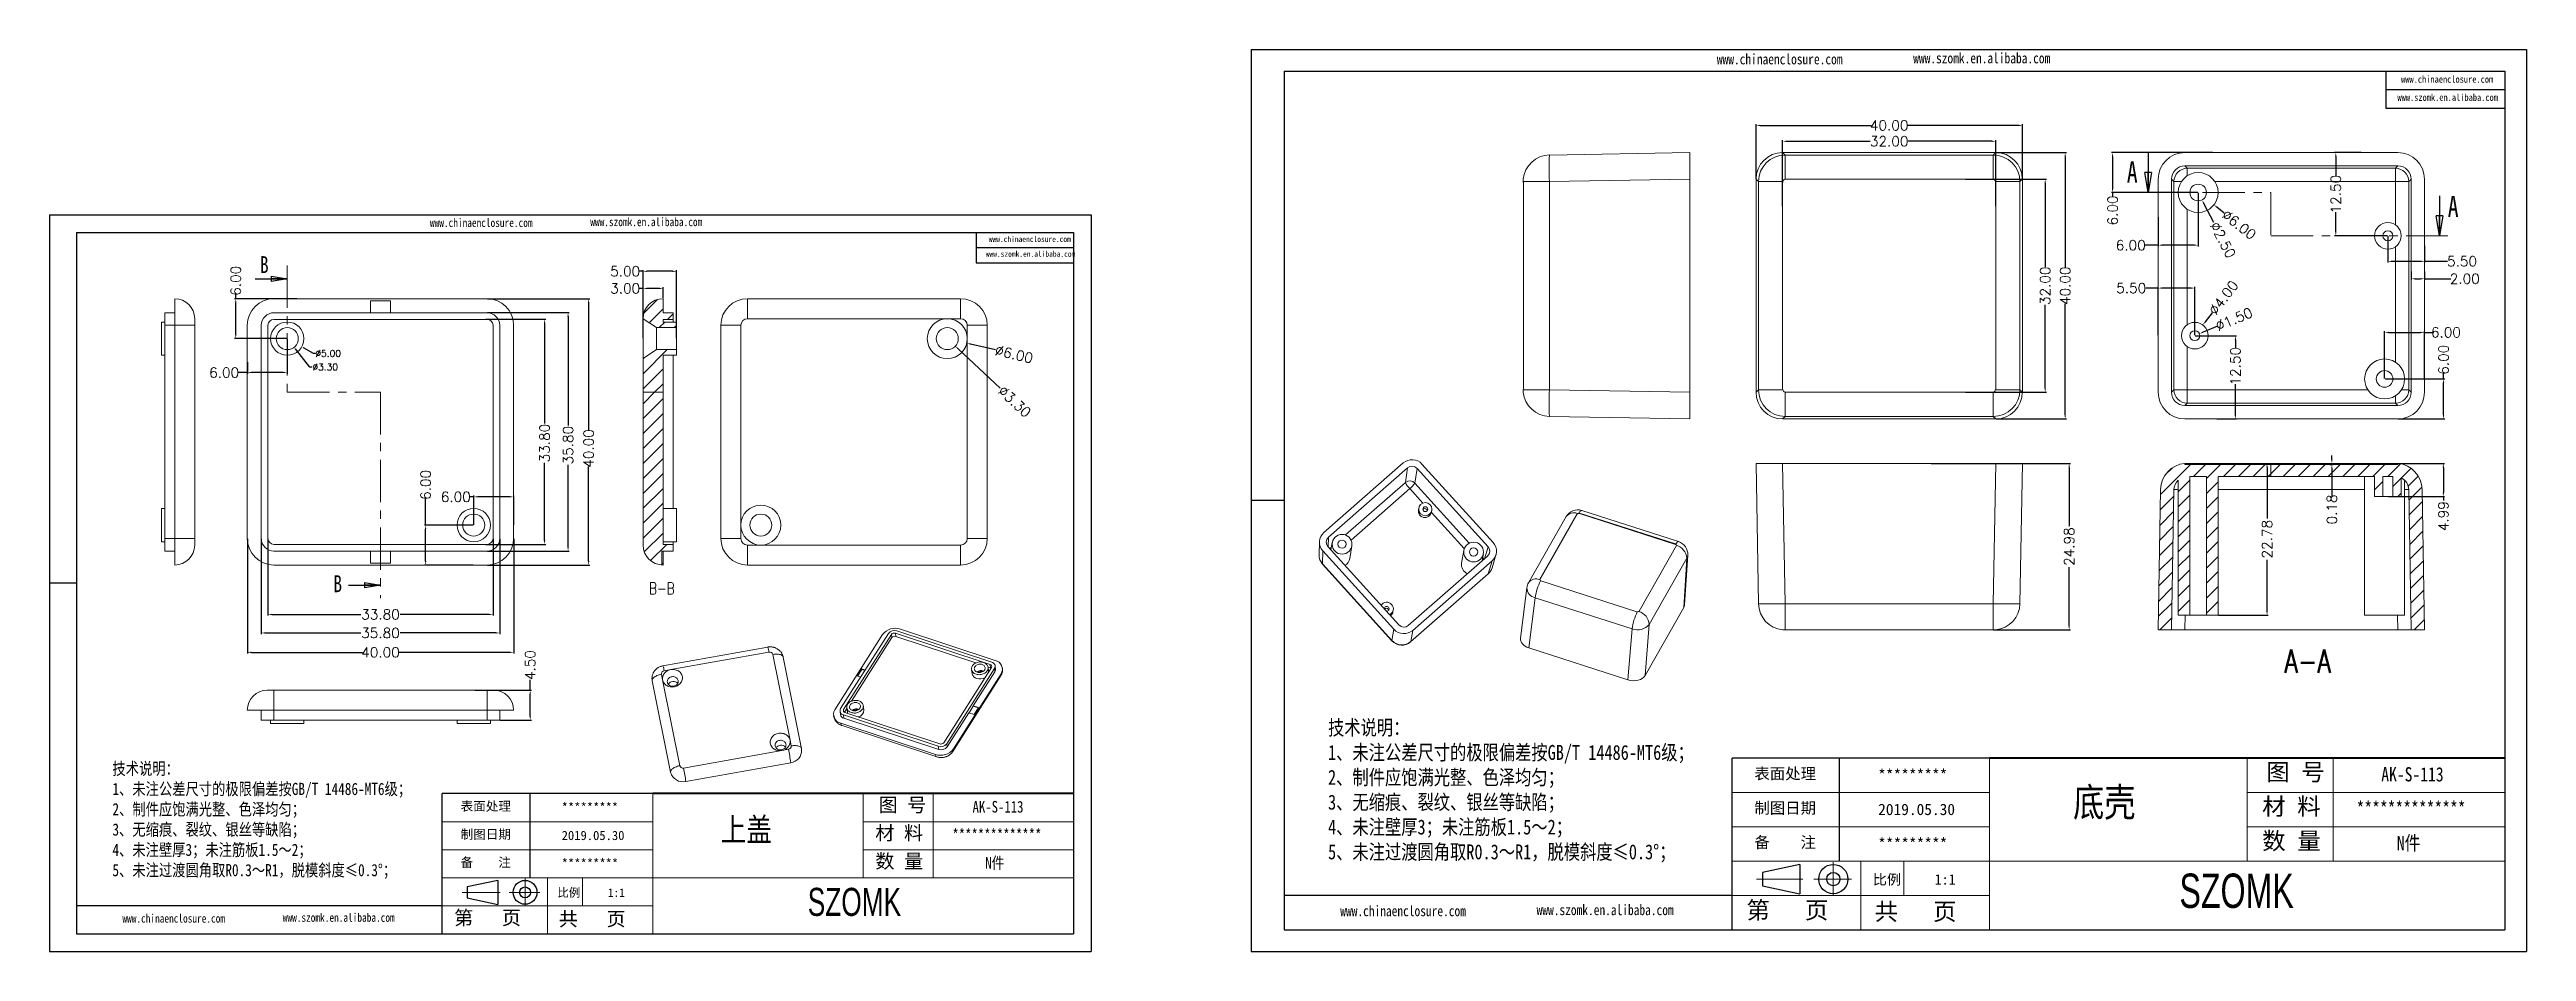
# Model space of a CAD drawing. Header units: inches. Extents: x 2182 to 2554, y 652 to 787.
import ezdxf

# ---------------------------------------------------------------- set-up
doc = ezdxf.new("R2010")
doc.units = ezdxf.units.IN
doc.linetypes.add('CENTER', pattern=[10.16, 6.35, -1.27, 1.27, -1.27])
doc.linetypes.add('CENTER2', pattern=[28.575, 19.05, -3.175, 3.175, -3.175])
doc.layers.add('文字', color=81, linetype='Continuous')
for name, color, linetype, lineweight in [('粗实线', 7, 'Continuous', 30), ('细实线', 3, 'Continuous', 9), ('细点划线', 2, 'CENTER2', 9)]:
    doc.layers.add(name, color=color, linetype=linetype, lineweight=lineweight)
doc.styles.add('SLDTEXTSTYLE0', font='TXT', dxfattribs={"width": 0.75})
doc.styles.add('SLDTEXTSTYLE3', font='TXT', dxfattribs={"width": 0.75, "bigfont": 'bigfont'})
doc.styles.get("Standard").update_dxf_attribs({"font": 'txt', "bigfont": 'gbcbig.shx'})
doc.styles.add('宋体', font='', dxfattribs={"width": 0.8, "height": 3.5})
doc.styles.add('长仿宋', font='', dxfattribs={"width": 0.7, "height": 4})
doc.styles.get('宋体').set_extended_font_data('SimSun')
doc.styles.get('长仿宋').set_extended_font_data('SimSun')
doc.dimstyles.new('1.5', dxfattribs={"dimtxt": 1, "dimasz": 0.3, "dimexe": 0.18, "dimexo": 0.0625, "dimgap": 0.09, "dimtad": 0, "dimtih": 1, "dimtoh": 1, "dimzin": 0, "dimdsep": 46, "dimtxsty": 'Standard', "dimcen": 0, "dimadec": 0, "dimazin": 2, "dimtfac": 1, "dimtofl": 0, "dimtmove": 0, "dimatfit": 3, "dimfxl": 1, "dimtolj": 1, "dimtzin": 0, "dimarcsym": 0})
doc.dimstyles.new('2', dxfattribs={"dimtxt": 1.5, "dimasz": 0.6, "dimexe": 0.18, "dimexo": 0.0625, "dimgap": 0.09, "dimtad": 0, "dimzin": 0, "dimdsep": 46, "dimtxsty": 'Standard', "dimcen": 0, "dimclrd": 3, "dimclre": 3, "dimadec": 0, "dimazin": 2, "dimtfac": 1, "dimtofl": 0, "dimtmove": 0, "dimatfit": 3, "dimfxl": 1, "dimtolj": 1, "dimtzin": 0, "dimarcsym": 0})
pattern_1 = [(45, (70.4889, -338.2714), (-1.122532, 1.122532), [])]
pattern_2 = [(45, (-3.4304, 0), (-1.122532, 1.122532), [])]

msp = doc.modelspace()

# ---------------------------------------------------------------- texts
at = {"color": 7, "linetype": 'Continuous', "attachment_point": 1, "style": 'SLDTEXTSTYLE0'}
for s, insert, char_height in [('A', (2493.794, 770.632), 3.175), ('A', (2541.994, 765.475), 3.175), ('B', (2213.407, 756.415), 2.54), ('B', (2224.44, 708.494), 2.54)]:
    msp.add_mtext(s, dxfattribs=dict(at, insert=insert, char_height=char_height))
at = {"color": 0, "linetype": 'Continuous', "lineweight": 0, "attachment_point": 2, "style": 'SLDTEXTSTYLE3'}
for s, insert, char_height in [('B-B', (2273.771, 707.393), 1.75), ('A-A', (2520.956, 697.354), 3.5)]:
    msp.add_mtext(s, dxfattribs=dict(at, insert=insert, char_height=char_height))
at = {"attachment_point": 1}
for s, insert, char_height, width in [('{\\fSimHei|b0|i0|c134|p49;表面处理}', (2437.859, 679.559), 1.69688, 964.42284), ('{\\fSimHei|b0|i0|c134|p49;*********}', (2456.444, 679.341), 1.69688, 964.42284), ('{\\fSimHei|b0|i0|c134|p49;表面处理}', (2243.544, 674.507), 1.38579, 787.61198), ('{\\fSimHei|b0|i0|c134|p49;*********}', (2258.722, 674.329), 1.38579, 787.61198), ('{\\fSimHei|b0|i0|c134|p49;制图日期}', (2437.859, 674.399), 1.69688, 964.42284), ('{\\fSimHei|b0|i0|c134|p49;2019.\\fSimHei|b0|i0|c0|p49;0\\fSimHei|b0|i0|c134|p49;5.\\fSimHei|b0|i0|c0|p49;30}', (2456.444, 674.181), 1.696881, 964.42284), ('{\\fSimHei|b0|i0|c134|p49;制图日期}', (2243.544, 670.293), 1.38579, 787.61198), ('{\\fSimHei|b0|i0|c134|p49;2019.\\fSimHei|b0|i0|c0|p49;0\\fSimHei|b0|i0|c134|p49;5.\\fSimHei|b0|i0|c0|p49;30}', (2258.722, 670.115), 1.385786, 787.61198), ('{\\fSimHei|b0|i0|c134|p49;备    注}', (2243.544, 666.079), 1.38579, 787.61198), ('{\\fSimHei|b0|i0|c134|p49;*********}', (2258.722, 665.901), 1.38579, 787.61198), ('{\\fSimHei|b0|i0|c134|p49;备    注}', (2437.859, 669.24), 1.69688, 964.42284), ('{\\fSimHei|b0|i0|c134|p49;*********}', (2456.444, 669.022), 1.69688, 964.42284)]:
    msp.add_mtext(s, dxfattribs=dict(at, insert=insert, char_height=char_height, width=width))
at = {"layer": '文字', "color": 0, "attachment_point": 1, "style": '宋体'}
for s, insert, char_height, width in [('www.chinaenclosure.com', (2432.215, 786.794), 1.5766, 27.69934), ('www.szomk.en.alibaba.com', (2461.705, 786.95), 1.5766, 27.69934), ('www.chinaenclosure.com', (2534.981, 783.51), 1.05107, 18.46623), ('www.szomk.en.alibaba.com', (2534.432, 780.788), 1.05107, 18.46623), ('www.chinaenclosure.com', (2238.935, 762.082), 1.28756, 22.62113), ('www.szomk.en.alibaba.com', (2263.017, 762.209), 1.28756, 22.62113), ('www.chinaenclosure.com', (2322.86, 759.4), 0.85837, 15.08075), ('www.szomk.en.alibaba.com', (2322.411, 757.177), 0.85837, 15.08075), ('{\\H1.111x;技术说明：\\P1、未注公差尺寸的极限偏差按GB/T 14486-MT6级；\\P2、制件应饱满光整、色泽均匀；\\P3、无缩痕、裂纹、银丝等缺陷；\\P4、未注壁厚3；未注筋板1.5～2；\\P5、未注过渡圆角取R0.3～R1，脱模斜度≤0.3%%D；}', (2373.822, 686.742), 2.01554, 73.41271), ('{\\H1.111x;技术说明：\\P1、未注公差尺寸的极限偏差按GB/T 14486-MT6级；\\P2、制件应饱满光整、色泽均匀；\\P3、无缩痕、裂纹、银丝等缺陷；\\P4、未注壁厚3；未注筋板1.5～2；\\P5、未注过渡圆角取R0.3～R1，脱模斜度≤0.3%%D；}', (2191.247, 680.372), 1.64602, 59.95371), ('底壳', (2485.718, 676.569), 4.2998, 54.97161), ('{\\H1.111x;AK-S-113}', (2532.009, 679.676), 1.93492, 22.36982), ('{\\H1.111x;AK-S-113}', (2320.433, 674.602), 1.58018, 18.26869), ('{\\H1.111x;**************}', (2528.288, 674.516), 1.93492, 22.36982), ('上盖', (2282.628, 672.065), 3.5115, 44.89348), ('{\\H1.111x;**************}', (2317.394, 670.388), 1.58018, 18.26869), ('{\\H1.111x;N件}', (2534.35, 669.356), 1.93492, 22.36982), ('{\\H1.111x;N件}', (2322.345, 666.174), 1.58018, 18.26869), ('www.chinaenclosure.com', (2375.655, 658.875), 1.5766, 27.69934), ('www.szomk.en.alibaba.com', (2405.144, 659.031), 1.5766, 27.69934), ('www.chinaenclosure.com', (2192.744, 657.614), 1.28756, 22.62113), ('www.szomk.en.alibaba.com', (2216.827, 657.742), 1.28756, 22.62113)]:
    msp.add_mtext(s, dxfattribs=dict(at, insert=insert, char_height=char_height, width=width))
at = {"layer": '粗实线', "attachment_point": 1, "style": '长仿宋'}
for insert, char_height, width in [((2501.697, 663.697), 5.15978, 57.86183), ((2295.678, 661.552), 4.21382, 47.25383)]:
    msp.add_mtext('{\\fSTXinwei|b0|i0|c134|p2;SZOMK}', dxfattribs=dict(at, insert=insert, char_height=char_height, width=width))
at = {"layer": '细实线', "color": 7, "attachment_point": 1}
for s, insert, char_height, width in [('{\\fSimSun|b0|i0|c134|p54;图 号}', (2514.728, 680.24), 2.57989, 12.89945), ('{\\fSimSun|b0|i0|c134|p54;图 号}', (2306.32, 675.063), 2.10691, 10.53455), ('{\\fSimSun|b0|i0|c134|p54;材 料   }', (2514.116, 675.081), 2.57989, 12.89945), ('{\\fSimSun|b0|i0|c134|p54;材 料   }', (2305.82, 670.849), 2.10691, 10.53455), ('{\\fSimSun|b0|i0|c134|p54;数 量}', (2514.128, 669.895), 2.57989, 11.65627), ('{\\fSimSun|b0|i0|c134|p54;数 量}', (2305.83, 666.615), 2.10691, 9.51929), ('{\\fSimSun|b0|i0|c134|p54;比例}', (2455.649, 663.59), 1.54793, 6.79495), ('{\\fSimSun|b0|i0|c134|p54;1:1}', (2464.921, 663.59), 1.54793, 6.79495), ('{\\fSimSun|b0|i0|c134|p54;比例}', (2258.072, 661.465), 1.26415, 5.54921), ('{\\fSimSun|b0|i0|c134|p54;1:1}', (2265.644, 661.465), 1.26415, 5.54921), ('{\\fSimSun|b0|i0|c134|p54;第   页}', (2436.665, 659.498), 2.57989, 19.34918), ('{\\fSimSun|b0|i0|c134|p54; 共   页}', (2454.159, 659.278), 2.57989, 19.34918), ('{\\fSimSun|b0|i0|c134|p54;第   页}', (2242.568, 658.123), 2.10691, 15.80183), ('{\\fSimSun|b0|i0|c134|p54; 共   页}', (2256.855, 657.944), 2.10691, 15.80183)]:
    msp.add_mtext(s, dxfattribs=dict(at, insert=insert, char_height=char_height, width=width))

# ---------------------------------------------------------------- blocks, each defined once
blk = doc.blocks.new('_CLOSED')
at = {"color": 0, "linetype": 'ByBlock', "lineweight": -2}
for p, q in [((-1, 0.166667), (0, 0)), ((-1, 0.166667), (-1, -0.166667)), ((0, 0), (-1, -0.166667)), ((0, 0), (-1, 0))]:
    blk.add_line(p, q, dxfattribs=at)
blk = doc.blocks.new('*D20')
at = {"color": 3, "lineweight": -2}
for p, q in [((2438.1, 768.04), (2438.1, 776.23)), ((2438.7, 776.05), (2455.38, 776.05)), ((2477.5, 776.05), (2460.81, 776.05)), ((2478.1, 768.04), (2478.1, 776.23))]:
    blk.add_line(p, q, dxfattribs=at)
at = {"color": 3}
for points in [[(2438.7, 776.15), (2438.7, 775.95), (2438.1, 776.05)], [(2477.5, 776.15), (2477.5, 775.95), (2478.1, 776.05)]]:
    blk.add_solid(points, dxfattribs=at)
at = {"layer": 'Defpoints', "color": 0}
for p in [(2478.1, 776.05), (2438.1, 767.98), (2478.1, 767.98)]:
    blk.add_point(p, dxfattribs=at)
at = {"color": 0, "insert": (2458.1, 776.05), "char_height": 1.5, "attachment_point": 5}
blk.add_mtext('\\A1;40.00', dxfattribs=at)
blk = doc.blocks.new('*D21')
at = {"color": 3, "lineweight": -2}
for p, q in [((2474.16, 771.97), (2484.71, 771.97)), ((2484.53, 771.37), (2484.53, 754.69)), ((2484.53, 732.57), (2484.53, 749.26)), ((2474.16, 731.97), (2484.71, 731.97))]:
    blk.add_line(p, q, dxfattribs=at)
at = {"color": 3}
for points in [[(2484.43, 771.37), (2484.63, 771.37), (2484.53, 771.97)], [(2484.43, 732.57), (2484.63, 732.57), (2484.53, 731.97)]]:
    blk.add_solid(points, dxfattribs=at)
at = {"layer": 'Defpoints', "color": 0}
for p in [(2474.1, 771.97), (2474.1, 731.97), (2484.53, 731.97)]:
    blk.add_point(p, dxfattribs=at)
at = {"color": 0, "insert": (2484.53, 751.97), "char_height": 1.5, "attachment_point": 5, "rotation": 90}
blk.add_mtext('\\A1;40.00', dxfattribs=at)
blk = doc.blocks.new('*D22')
at = {"color": 3, "lineweight": -2}
for p, q in [((2442.1, 763.93), (2442.1, 773.85)), ((2474.1, 763.93), (2474.1, 773.85)), ((2442.7, 773.67), (2455.26, 773.67)), ((2473.5, 773.67), (2460.94, 773.67))]:
    blk.add_line(p, q, dxfattribs=at)
at = {"color": 3}
for points in [[(2442.7, 773.77), (2442.7, 773.57), (2442.1, 773.67)], [(2473.5, 773.77), (2473.5, 773.57), (2474.1, 773.67)]]:
    blk.add_solid(points, dxfattribs=at)
at = {"layer": 'Defpoints', "color": 0}
for p in [(2474.1, 773.67), (2442.1, 763.87), (2474.1, 763.87)]:
    blk.add_point(p, dxfattribs=at)
at = {"color": 0, "insert": (2458.1, 773.67), "char_height": 1.5, "attachment_point": 5}
blk.add_mtext('\\A1;32.00', dxfattribs=at)
blk = doc.blocks.new('*D23')
at = {"color": 3, "lineweight": -2}
for p, q in [((2469.57, 767.97), (2481.71, 767.97)), ((2481.53, 767.37), (2481.53, 754.81)), ((2481.53, 736.57), (2481.53, 749.13)), ((2469.57, 735.97), (2481.71, 735.97))]:
    blk.add_line(p, q, dxfattribs=at)
at = {"color": 3}
for points in [[(2481.43, 767.37), (2481.63, 767.37), (2481.53, 767.97)], [(2481.43, 736.57), (2481.63, 736.57), (2481.53, 735.97)]]:
    blk.add_solid(points, dxfattribs=at)
at = {"layer": 'Defpoints', "color": 0}
for p in [(2469.51, 767.97), (2469.51, 735.97), (2481.53, 735.97)]:
    blk.add_point(p, dxfattribs=at)
at = {"color": 0, "insert": (2481.53, 751.97), "char_height": 1.5, "attachment_point": 5, "rotation": 90}
blk.add_mtext('\\A1;32.00', dxfattribs=at)
blk = doc.blocks.new('*D24')
at = {"color": 3, "lineweight": -2}
for p, q in [((2536.51, 754.11), (2536.51, 752.84)), ((2537.11, 753.02), (2537.91, 753.02)), ((2538.51, 754.11), (2538.51, 752.84)), ((2538.51, 753.02), (2542.46, 753.02))]:
    blk.add_line(p, q, dxfattribs=at)
at = {"color": 3}
for points in [[(2537.11, 753.12), (2537.11, 752.92), (2536.51, 753.02)], [(2537.91, 753.12), (2537.91, 752.92), (2538.51, 753.02)]]:
    blk.add_solid(points, dxfattribs=at)
at = {"layer": 'Defpoints', "color": 0}
for p in [(2536.51, 754.17), (2538.51, 754.17), (2538.51, 753.02)]:
    blk.add_point(p, dxfattribs=at)
at = {"color": 0, "insert": (2544.55, 753.02), "char_height": 1.5, "attachment_point": 5}
blk.add_mtext('\\A1;2.00', dxfattribs=at)
blk = doc.blocks.new('*D25')
at = {"color": 3, "lineweight": -2}
for p, q in [((2506.68, 771.97), (2491.47, 771.97)), ((2491.65, 771.37), (2491.65, 766.57)), ((2504.44, 765.97), (2491.47, 765.97)), ((2491.65, 765.97), (2491.65, 765.37))]:
    blk.add_line(p, q, dxfattribs=at)
at = {"color": 3}
for points in [[(2491.55, 771.37), (2491.75, 771.37), (2491.65, 771.97)], [(2491.55, 766.57), (2491.75, 766.57), (2491.65, 765.97)]]:
    blk.add_solid(points, dxfattribs=at)
at = {"layer": 'Defpoints', "color": 0}
for p in [(2491.65, 771.97), (2506.75, 771.97), (2504.51, 765.97)]:
    blk.add_point(p, dxfattribs=at)
at = {"color": 0, "insert": (2491.65, 763.28), "char_height": 1.5, "attachment_point": 5, "rotation": 90}
blk.add_mtext('\\A1;6.00', dxfattribs=at)
blk = doc.blocks.new('*D26')
at = {"color": 3, "lineweight": -2}
for p, q in [((2504.51, 765.91), (2504.51, 757.88)), ((2498.51, 762.27), (2498.51, 757.88)), ((2498.51, 758.06), (2496.47, 758.06)), ((2503.91, 758.06), (2499.11, 758.06))]:
    blk.add_line(p, q, dxfattribs=at)
at = {"color": 3}
for points in [[(2499.11, 758.16), (2499.11, 757.96), (2498.51, 758.06)], [(2503.91, 758.16), (2503.91, 757.96), (2504.51, 758.06)]]:
    blk.add_solid(points, dxfattribs=at)
at = {"layer": 'Defpoints', "color": 0}
for p in [(2504.51, 765.97), (2498.51, 762.33), (2498.51, 758.06)]:
    blk.add_point(p, dxfattribs=at)
at = {"color": 0, "insert": (2494.38, 758.06), "char_height": 1.5, "attachment_point": 5}
blk.add_mtext('\\A1;6.00', dxfattribs=at)
blk = doc.blocks.new('*D27')
at = {"color": 3, "lineweight": -2}
for p, q in [((2532.51, 738.04), (2532.51, 745.15)), ((2533.11, 744.97), (2537.91, 744.97)), ((2538.51, 738.04), (2538.51, 745.15)), ((2538.51, 744.97), (2539.63, 744.97))]:
    blk.add_line(p, q, dxfattribs=at)
at = {"color": 3}
for points in [[(2533.11, 745.07), (2533.11, 744.87), (2532.51, 744.97)], [(2537.91, 745.07), (2537.91, 744.87), (2538.51, 744.97)]]:
    blk.add_solid(points, dxfattribs=at)
at = {"layer": 'Defpoints', "color": 0}
for p in [(2538.51, 744.97), (2532.51, 737.97), (2538.51, 737.97)]:
    blk.add_point(p, dxfattribs=at)
at = {"color": 0, "insert": (2541.72, 744.97), "char_height": 1.5, "attachment_point": 5}
blk.add_mtext('\\A1;6.00', dxfattribs=at)
blk = doc.blocks.new('*D28')
at = {"color": 3, "lineweight": -2}
for p, q in [((2532.57, 737.97), (2541.54, 737.97)), ((2541.36, 737.97), (2541.36, 738.77)), ((2541.36, 732.57), (2541.36, 737.37)), ((2534.57, 731.97), (2541.54, 731.97))]:
    blk.add_line(p, q, dxfattribs=at)
at = {"color": 3}
for points in [[(2541.26, 737.37), (2541.46, 737.37), (2541.36, 737.97)], [(2541.26, 732.57), (2541.46, 732.57), (2541.36, 731.97)]]:
    blk.add_solid(points, dxfattribs=at)
at = {"layer": 'Defpoints', "color": 0}
for p in [(2532.51, 737.97), (2534.51, 731.97), (2541.36, 731.97)]:
    blk.add_point(p, dxfattribs=at)
at = {"color": 0, "insert": (2541.36, 740.86), "char_height": 1.5, "attachment_point": 5, "rotation": 90}
blk.add_mtext('\\A1;6.00', dxfattribs=at)
blk = doc.blocks.new('*D29')
at = {"color": 3, "lineweight": -2}
for p, q in [((2533.01, 759.41), (2533.01, 755.46)), ((2533.61, 755.64), (2537.91, 755.64)), ((2538.51, 757.98), (2538.51, 755.46)), ((2538.51, 755.64), (2541.93, 755.64))]:
    blk.add_line(p, q, dxfattribs=at)
at = {"color": 3}
for points in [[(2533.61, 755.74), (2533.61, 755.54), (2533.01, 755.64)], [(2537.91, 755.74), (2537.91, 755.54), (2538.51, 755.64)]]:
    blk.add_solid(points, dxfattribs=at)
at = {"layer": 'Defpoints', "color": 0}
for p in [(2533.01, 759.47), (2538.51, 758.04), (2538.51, 755.64)]:
    blk.add_point(p, dxfattribs=at)
at = {"color": 0, "insert": (2544.14, 755.64), "char_height": 1.5, "attachment_point": 5}
blk.add_mtext('\\A1;5.50', dxfattribs=at)
blk = doc.blocks.new('*D30')
at = {"color": 3, "lineweight": -2}
for p, q in [((2528.98, 771.97), (2525, 771.97)), ((2525.18, 771.37), (2525.18, 768.44)), ((2525.18, 760.07), (2525.18, 763.01)), ((2532.94, 759.47), (2525, 759.47))]:
    blk.add_line(p, q, dxfattribs=at)
at = {"color": 3}
for points in [[(2525.08, 771.37), (2525.28, 771.37), (2525.18, 771.97)], [(2525.08, 760.07), (2525.28, 760.07), (2525.18, 759.47)]]:
    blk.add_solid(points, dxfattribs=at)
at = {"layer": 'Defpoints', "color": 0}
for p in [(2525.18, 771.97), (2529.04, 771.97), (2533.01, 759.47)]:
    blk.add_point(p, dxfattribs=at)
at = {"color": 0, "insert": (2525.18, 765.72), "char_height": 1.5, "attachment_point": 5, "rotation": 90}
blk.add_mtext('\\A1;12.50', dxfattribs=at)
blk = doc.blocks.new('*D31')
at = {"color": 3, "lineweight": -2}
for p, q in [((2498.51, 751.62), (2496.66, 751.62)), ((2498.51, 744.54), (2498.51, 751.8)), ((2503.41, 751.62), (2499.11, 751.62)), ((2504.01, 744.54), (2504.01, 751.8))]:
    blk.add_line(p, q, dxfattribs=at)
at = {"color": 3}
for points in [[(2499.11, 751.72), (2499.11, 751.52), (2498.51, 751.62)], [(2503.41, 751.72), (2503.41, 751.52), (2504.01, 751.62)]]:
    blk.add_solid(points, dxfattribs=at)
at = {"layer": 'Defpoints', "color": 0}
for p in [(2498.51, 751.62), (2498.51, 744.47), (2504.01, 744.47)]:
    blk.add_point(p, dxfattribs=at)
at = {"color": 0, "insert": (2494.45, 751.62), "char_height": 1.5, "attachment_point": 5}
blk.add_mtext('\\A1;5.50', dxfattribs=at)
blk = doc.blocks.new('*D32')
at = {"color": 3, "lineweight": -2}
for p, q in [((2504.07, 744.47), (2510.28, 744.47)), ((2510.1, 743.87), (2510.1, 742.6)), ((2510.1, 732.57), (2510.1, 737.17)), ((2507.3, 731.97), (2510.28, 731.97))]:
    blk.add_line(p, q, dxfattribs=at)
at = {"color": 3}
for points in [[(2510, 743.87), (2510.2, 743.87), (2510.1, 744.47)], [(2510, 732.57), (2510.2, 732.57), (2510.1, 731.97)]]:
    blk.add_solid(points, dxfattribs=at)
at = {"layer": 'Defpoints', "color": 0}
for p in [(2504.01, 744.47), (2507.24, 731.97), (2510.1, 731.97)]:
    blk.add_point(p, dxfattribs=at)
at = {"color": 0, "insert": (2510.1, 739.88), "char_height": 1.5, "attachment_point": 5, "rotation": 90}
blk.add_mtext('\\A1;12.50', dxfattribs=at)
blk = doc.blocks.new('*D33')
at = {"color": 3, "lineweight": -2}
blk.add_line((2508.42, 762.89), (2507.33, 763.75), dxfattribs=at)
at = {"color": 3}
blk.add_solid([(2507.4, 763.83), (2507.27, 763.67), (2506.86, 764.12)], dxfattribs=at)
at = {"layer": 'Defpoints', "color": 0}
for p in [(2502.15, 767.83), (2506.86, 764.12)]:
    blk.add_point(p, dxfattribs=at)
at = {"color": 0, "insert": (2510.65, 761.14), "char_height": 1.5, "attachment_point": 5, "rotation": 321.7723}
blk.add_mtext('\\A1;∅6.00', dxfattribs=at)
blk = doc.blocks.new('*D34')
at = {"color": 3, "lineweight": -2}
blk.add_line((2506.85, 761.48), (2505.36, 764.33), dxfattribs=at)
at = {"color": 3}
blk.add_solid([(2505.45, 764.38), (2505.27, 764.29), (2505.08, 764.87)], dxfattribs=at)
at = {"layer": 'Defpoints', "color": 0}
for p in [(2503.93, 767.08), (2505.08, 764.87)]:
    blk.add_point(p, dxfattribs=at)
at = {"color": 0, "insert": (2508.22, 758.85), "char_height": 1.5, "attachment_point": 5, "rotation": 297.5189}
blk.add_mtext('\\A1;∅2.50', dxfattribs=at)
blk = doc.blocks.new('*D35')
at = {"color": 3, "lineweight": -2}
blk.add_line((2506.59, 747.91), (2505.57, 746.55), dxfattribs=at)
at = {"color": 3}
blk.add_solid([(2505.49, 746.61), (2505.65, 746.49), (2505.21, 746.07)], dxfattribs=at)
at = {"layer": 'Defpoints', "color": 0}
for p in [(2505.21, 746.07), (2502.8, 742.88)]:
    blk.add_point(p, dxfattribs=at)
at = {"color": 0, "insert": (2508.3, 750.18), "char_height": 1.5, "attachment_point": 5, "rotation": 53.0337}
blk.add_mtext('\\A1;∅4.00', dxfattribs=at)
blk = doc.blocks.new('*D36')
at = {"color": 3, "lineweight": -2}
blk.add_line((2507.39, 745.9), (2505.25, 745), dxfattribs=at)
at = {"color": 3}
blk.add_solid([(2505.21, 745.09), (2505.29, 744.91), (2504.7, 744.77)], dxfattribs=at)
at = {"layer": 'Defpoints', "color": 0}
for p in [(2503.32, 744.18), (2504.7, 744.77)]:
    blk.add_point(p, dxfattribs=at)
at = {"color": 0, "insert": (2509.89, 746.95), "char_height": 1.5, "attachment_point": 5, "rotation": 22.8266}
blk.add_mtext('\\A1;∅1.50', dxfattribs=at)
blk = doc.blocks.new('*D37')
at = {"color": 3, "lineweight": -2}
for p, q in [((2534.47, 725.3), (2541.51, 725.3)), ((2541.33, 724.7), (2541.33, 720.91)), ((2533.07, 720.31), (2541.51, 720.31)), ((2541.33, 720.31), (2541.33, 719.71))]:
    blk.add_line(p, q, dxfattribs=at)
at = {"color": 3}
for points in [[(2541.23, 724.7), (2541.43, 724.7), (2541.33, 725.3)], [(2541.23, 720.91), (2541.43, 720.91), (2541.33, 720.31)]]:
    blk.add_solid(points, dxfattribs=at)
at = {"layer": 'Defpoints', "color": 0}
for p in [(2534.41, 725.3), (2541.33, 725.3), (2533.01, 720.31)]:
    blk.add_point(p, dxfattribs=at)
at = {"color": 0, "insert": (2541.33, 717.37), "char_height": 1.5, "attachment_point": 5, "rotation": 90}
blk.add_mtext('\\A1;4.99', dxfattribs=at)
blk = doc.blocks.new('*D38')
at = {"color": 3, "lineweight": -2}
for p, q in [((2502.57, 725.3), (2515.03, 725.3)), ((2514.85, 724.7), (2514.85, 717)), ((2514.85, 703.11), (2514.85, 710.82)), ((2507.57, 702.51), (2515.03, 702.51))]:
    blk.add_line(p, q, dxfattribs=at)
at = {"color": 3}
for points in [[(2514.75, 724.7), (2514.95, 724.7), (2514.85, 725.3)], [(2514.75, 703.11), (2514.95, 703.11), (2514.85, 702.51)]]:
    blk.add_solid(points, dxfattribs=at)
at = {"layer": 'Defpoints', "color": 0}
for p in [(2502.51, 725.3), (2514.85, 725.3), (2507.51, 702.51)]:
    blk.add_point(p, dxfattribs=at)
at = {"color": 0, "insert": (2514.85, 713.91), "char_height": 1.5, "attachment_point": 5, "rotation": 90}
blk.add_mtext('\\A1;22.78', dxfattribs=at)
blk = doc.blocks.new('*D39')
at = {"color": 3, "lineweight": -2}
for p, q in [((2524.59, 725.9), (2524.59, 726.5)), ((2524.3, 725.3), (2524.77, 725.3)), ((2524.3, 725.11), (2524.77, 725.11)), ((2524.59, 724.51), (2524.59, 720.34))]:
    blk.add_line(p, q, dxfattribs=at)
at = {"color": 3}
for points in [[(2524.49, 725.9), (2524.69, 725.9), (2524.59, 725.3)], [(2524.49, 724.51), (2524.69, 724.51), (2524.59, 725.11)]]:
    blk.add_solid(points, dxfattribs=at)
at = {"layer": 'Defpoints', "color": 0}
for p in [(2524.24, 725.3), (2524.24, 725.11), (2524.59, 725.3)]:
    blk.add_point(p, dxfattribs=at)
at = {"color": 0, "insert": (2524.59, 718.38), "char_height": 1.5, "attachment_point": 5, "rotation": 90}
blk.add_mtext('\\A1;0.18', dxfattribs=at)
blk = doc.blocks.new('*D40')
at = {"color": 3, "lineweight": -2}
for p, q in [((2464.43, 725.3), (2485.31, 725.3)), ((2485.13, 724.7), (2485.13, 715.89)), ((2485.13, 700.91), (2485.13, 709.71)), ((2473.79, 700.31), (2485.31, 700.31))]:
    blk.add_line(p, q, dxfattribs=at)
at = {"color": 3}
for points in [[(2485.03, 724.7), (2485.23, 724.7), (2485.13, 725.3)], [(2485.03, 700.91), (2485.23, 700.91), (2485.13, 700.31)]]:
    blk.add_solid(points, dxfattribs=at)
at = {"layer": 'Defpoints', "color": 0}
for p in [(2464.37, 725.3), (2485.13, 725.3), (2473.73, 700.31)]:
    blk.add_point(p, dxfattribs=at)
at = {"color": 0, "insert": (2485.13, 712.8), "char_height": 1.5, "attachment_point": 5, "rotation": 90}
blk.add_mtext('\\A1;24.98', dxfattribs=at)
blk = doc.blocks.new('*D41')
at = {"color": 3, "lineweight": -2}
for p, q in [((2213.61, 713.97), (2213.61, 699.65)), ((2249.41, 713.97), (2249.41, 699.65)), ((2214.21, 699.83), (2228.54, 699.83)), ((2248.81, 699.83), (2234.47, 699.83))]:
    blk.add_line(p, q, dxfattribs=at)
at = {"color": 3}
for points in [[(2214.21, 699.93), (2214.21, 699.73), (2213.61, 699.83)], [(2248.81, 699.93), (2248.81, 699.73), (2249.41, 699.83)]]:
    blk.add_solid(points, dxfattribs=at)
at = {"layer": 'Defpoints', "color": 0}
for p in [(2213.61, 714.03), (2249.41, 714.03), (2249.41, 699.83)]:
    blk.add_point(p, dxfattribs=at)
at = {"color": 0, "insert": (2231.51, 699.83), "char_height": 1.5, "attachment_point": 5}
blk.add_mtext('\\A1;35.80', dxfattribs=at)
blk = doc.blocks.new('*D42')
at = {"color": 3, "lineweight": -2}
for p, q in [((2214.61, 713.97), (2214.61, 702.43)), ((2248.41, 713.97), (2248.41, 702.43)), ((2215.21, 702.61), (2228.54, 702.61)), ((2247.81, 702.61), (2234.47, 702.61))]:
    blk.add_line(p, q, dxfattribs=at)
at = {"color": 3}
for points in [[(2215.21, 702.71), (2215.21, 702.51), (2214.61, 702.61)], [(2247.81, 702.71), (2247.81, 702.51), (2248.41, 702.61)]]:
    blk.add_solid(points, dxfattribs=at)
at = {"layer": 'Defpoints', "color": 0}
for p in [(2214.61, 714.03), (2248.41, 714.03), (2248.41, 702.61)]:
    blk.add_point(p, dxfattribs=at)
at = {"color": 0, "insert": (2231.51, 702.61), "char_height": 1.5, "attachment_point": 5}
blk.add_mtext('\\A1;33.80', dxfattribs=at)
blk = doc.blocks.new('*D43')
at = {"color": 3, "lineweight": -2}
for p, q in [((2211.51, 713.97), (2211.51, 696.74)), ((2251.51, 713.97), (2251.51, 696.74)), ((2212.11, 696.92), (2228.79, 696.92)), ((2250.91, 696.92), (2234.22, 696.92))]:
    blk.add_line(p, q, dxfattribs=at)
at = {"color": 3}
for points in [[(2212.11, 697.02), (2212.11, 696.82), (2211.51, 696.92)], [(2250.91, 697.02), (2250.91, 696.82), (2251.51, 696.92)]]:
    blk.add_solid(points, dxfattribs=at)
at = {"layer": 'Defpoints', "color": 0}
for p in [(2211.51, 714.03), (2251.51, 714.03), (2251.51, 696.92)]:
    blk.add_point(p, dxfattribs=at)
at = {"color": 0, "insert": (2231.51, 696.92), "char_height": 1.5, "attachment_point": 5}
blk.add_mtext('\\A1;40.00', dxfattribs=at)
blk = doc.blocks.new('*D44')
at = {"color": 3, "lineweight": -2}
for p, q in [((2247.57, 750.03), (2262.95, 750.03)), ((2262.77, 749.43), (2262.77, 730.25)), ((2262.77, 710.63), (2262.77, 724.82)), ((2247.57, 710.03), (2262.95, 710.03))]:
    blk.add_line(p, q, dxfattribs=at)
at = {"color": 3}
for points in [[(2262.67, 749.43), (2262.87, 749.43), (2262.77, 750.03)], [(2262.67, 710.63), (2262.87, 710.63), (2262.77, 710.03)]]:
    blk.add_solid(points, dxfattribs=at)
at = {"layer": 'Defpoints', "color": 0}
for p in [(2247.51, 750.03), (2262.77, 750.03), (2247.51, 710.03)]:
    blk.add_point(p, dxfattribs=at)
at = {"color": 0, "insert": (2262.77, 727.53), "char_height": 1.5, "attachment_point": 5, "rotation": 90}
blk.add_mtext('\\A1;40.00', dxfattribs=at)
blk = doc.blocks.new('*D45')
at = {"color": 3, "lineweight": -2}
for p, q in [((2247.57, 747.93), (2259.86, 747.93)), ((2259.68, 747.33), (2259.68, 731)), ((2259.68, 712.73), (2259.68, 725.07)), ((2247.57, 712.13), (2259.86, 712.13))]:
    blk.add_line(p, q, dxfattribs=at)
at = {"color": 3}
for points in [[(2259.58, 747.33), (2259.78, 747.33), (2259.68, 747.93)], [(2259.58, 712.73), (2259.78, 712.73), (2259.68, 712.13)]]:
    blk.add_solid(points, dxfattribs=at)
at = {"layer": 'Defpoints', "color": 0}
for p in [(2247.51, 747.93), (2259.68, 747.93), (2247.51, 712.13)]:
    blk.add_point(p, dxfattribs=at)
at = {"color": 0, "insert": (2259.68, 728.03), "char_height": 1.5, "attachment_point": 5, "rotation": 90}
blk.add_mtext('\\A1;35.80', dxfattribs=at)
blk = doc.blocks.new('*D46')
at = {"color": 3, "lineweight": -2}
for p, q in [((2247.32, 746.93), (2256.34, 746.93)), ((2256.16, 746.33), (2256.16, 731.31)), ((2256.16, 713.73), (2256.16, 725.38)), ((2247.32, 713.13), (2256.34, 713.13))]:
    blk.add_line(p, q, dxfattribs=at)
at = {"color": 3}
for points in [[(2256.06, 746.33), (2256.26, 746.33), (2256.16, 746.93)], [(2256.06, 713.73), (2256.26, 713.73), (2256.16, 713.13)]]:
    blk.add_solid(points, dxfattribs=at)
at = {"layer": 'Defpoints', "color": 0}
for p in [(2247.25, 746.93), (2256.16, 746.93), (2247.25, 713.13)]:
    blk.add_point(p, dxfattribs=at)
at = {"color": 0, "insert": (2256.16, 728.35), "char_height": 1.5, "attachment_point": 5, "rotation": 90}
blk.add_mtext('\\A1;33.80', dxfattribs=at)
blk = doc.blocks.new('*D47')
at = {"color": 3, "lineweight": -2}
for p, q in [((2218.94, 750.03), (2209.59, 750.03)), ((2209.77, 750.03), (2209.77, 750.63)), ((2209.77, 744.63), (2209.77, 749.43)), ((2217.45, 744.03), (2209.59, 744.03))]:
    blk.add_line(p, q, dxfattribs=at)
at = {"color": 3}
for points in [[(2209.67, 749.43), (2209.87, 749.43), (2209.77, 750.03)], [(2209.67, 744.63), (2209.87, 744.63), (2209.77, 744.03)]]:
    blk.add_solid(points, dxfattribs=at)
at = {"layer": 'Defpoints', "color": 0}
for p in [(2209.77, 750.03), (2219.01, 750.03), (2217.51, 744.03)]:
    blk.add_point(p, dxfattribs=at)
at = {"color": 0, "insert": (2209.77, 752.72), "char_height": 1.5, "attachment_point": 5, "rotation": 90}
blk.add_mtext('\\A1;6.00', dxfattribs=at)
blk = doc.blocks.new('*D48')
at = {"color": 3, "lineweight": -2}
for p, q in [((2211.51, 740.48), (2211.51, 738.76)), ((2217.51, 743.97), (2217.51, 738.76)), ((2211.51, 738.94), (2210.12, 738.94)), ((2216.91, 738.94), (2212.11, 738.94))]:
    blk.add_line(p, q, dxfattribs=at)
at = {"color": 3}
for points in [[(2212.11, 739.04), (2212.11, 738.84), (2211.51, 738.94)], [(2216.91, 739.04), (2216.91, 738.84), (2217.51, 738.94)]]:
    blk.add_solid(points, dxfattribs=at)
at = {"layer": 'Defpoints', "color": 0}
for p in [(2217.51, 744.03), (2211.51, 740.54), (2211.51, 738.94)]:
    blk.add_point(p, dxfattribs=at)
at = {"color": 0, "insert": (2208.03, 738.94), "char_height": 1.5, "attachment_point": 5}
blk.add_mtext('\\A1;6.00', dxfattribs=at)
blk = doc.blocks.new('*D49')
at = {"color": 3, "lineweight": -2}
for p, q in [((2245.51, 720.27), (2244.91, 720.27)), ((2245.51, 716.09), (2245.51, 720.45)), ((2250.91, 720.27), (2246.11, 720.27)), ((2251.51, 716.09), (2251.51, 720.45))]:
    blk.add_line(p, q, dxfattribs=at)
at = {"color": 3}
for points in [[(2246.11, 720.37), (2246.11, 720.17), (2245.51, 720.27)], [(2250.91, 720.37), (2250.91, 720.17), (2251.51, 720.27)]]:
    blk.add_solid(points, dxfattribs=at)
at = {"layer": 'Defpoints', "color": 0}
for p in [(2251.51, 720.27), (2245.51, 716.03), (2251.51, 716.03)]:
    blk.add_point(p, dxfattribs=at)
at = {"color": 0, "insert": (2242.82, 720.27), "char_height": 1.5, "attachment_point": 5}
blk.add_mtext('\\A1;6.00', dxfattribs=at)
blk = doc.blocks.new('*D50')
at = {"color": 3, "lineweight": -2}
for p, q in [((2238.29, 716.03), (2238.29, 719.97)), ((2245.45, 716.03), (2238.11, 716.03)), ((2238.29, 710.63), (2238.29, 715.43)), ((2245.45, 710.03), (2238.11, 710.03))]:
    blk.add_line(p, q, dxfattribs=at)
at = {"color": 3}
for points in [[(2238.19, 715.43), (2238.39, 715.43), (2238.29, 716.03)], [(2238.19, 710.63), (2238.39, 710.63), (2238.29, 710.03)]]:
    blk.add_solid(points, dxfattribs=at)
at = {"layer": 'Defpoints', "color": 0}
for p in [(2245.51, 716.03), (2238.29, 710.03), (2245.51, 710.03)]:
    blk.add_point(p, dxfattribs=at)
at = {"color": 0, "insert": (2238.29, 722.06), "char_height": 1.5, "attachment_point": 5, "rotation": 90}
blk.add_mtext('\\A1;6.00', dxfattribs=at)
blk = doc.blocks.new('*D51')
at = {"color": 0, "lineweight": -2}
for p, q in [((2221.43, 741.82), (2219.95, 742.65)), ((2221.73, 741.82), (2221.43, 741.82))]:
    blk.add_line(p, q, dxfattribs=at)
at = {"color": 0}
blk.add_solid([(2219.97, 742.7), (2219.92, 742.61), (2219.68, 742.8)], dxfattribs=at)
at = {"layer": 'Defpoints', "color": 0}
for p in [(2215.33, 745.26), (2219.68, 742.8)]:
    blk.add_point(p, dxfattribs=at)
at = {"color": 0, "insert": (2223.65, 741.82), "char_height": 1, "attachment_point": 5}
blk.add_mtext('\\A1;∅5.00', dxfattribs=at)
blk = doc.blocks.new('*D52')
at = {"color": 0, "lineweight": -2}
for p, q in [((2220.9, 739.77), (2218.72, 742.5)), ((2221.2, 739.77), (2220.9, 739.77))]:
    blk.add_line(p, q, dxfattribs=at)
at = {"color": 0}
blk.add_solid([(2218.76, 742.53), (2218.68, 742.47), (2218.54, 742.74)], dxfattribs=at)
at = {"layer": 'Defpoints', "color": 0}
for p in [(2216.48, 745.32), (2218.54, 742.74)]:
    blk.add_point(p, dxfattribs=at)
at = {"color": 0, "insert": (2223.21, 739.77), "char_height": 1, "attachment_point": 5}
blk.add_mtext('\\A1;∅3.30', dxfattribs=at)
blk = doc.blocks.new('*D53')
at = {"color": 3, "lineweight": -2}
blk.add_line((2323.9, 742.33), (2320.14, 743.21), dxfattribs=at)
at = {"color": 3}
blk.add_solid([(2320.16, 743.31), (2320.12, 743.11), (2319.56, 743.35)], dxfattribs=at)
at = {"layer": 'Defpoints', "color": 0}
for p in [(2313.71, 744.71), (2319.56, 743.35)]:
    blk.add_point(p, dxfattribs=at)
at = {"color": 0, "insert": (2326.66, 741.69), "char_height": 1.5, "attachment_point": 5, "rotation": 346.867}
blk.add_mtext('\\A1;∅6.00', dxfattribs=at)
blk = doc.blocks.new('*D54')
at = {"color": 3, "lineweight": -2}
blk.add_line((2324.58, 736.61), (2318.28, 742.49), dxfattribs=at)
at = {"color": 3}
blk.add_solid([(2318.35, 742.57), (2318.21, 742.42), (2317.84, 742.9)], dxfattribs=at)
at = {"layer": 'Defpoints', "color": 0}
for p in [(2315.43, 745.15), (2317.84, 742.9)]:
    blk.add_point(p, dxfattribs=at)
at = {"color": 0, "insert": (2326.75, 734.58), "char_height": 1.5, "attachment_point": 5, "rotation": 316.9621}
blk.add_mtext('\\A1;∅3.30', dxfattribs=at)
blk = doc.blocks.new('*D55')
at = {"color": 3, "lineweight": -2}
for p, q in [((2270.95, 754.14), (2270.35, 754.14)), ((2270.95, 744.09), (2270.95, 754.32)), ((2275.35, 754.14), (2271.55, 754.14)), ((2275.95, 744.09), (2275.95, 754.32))]:
    blk.add_line(p, q, dxfattribs=at)
at = {"color": 3}
for points in [[(2271.55, 754.24), (2271.55, 754.04), (2270.95, 754.14)], [(2275.35, 754.24), (2275.35, 754.04), (2275.95, 754.14)]]:
    blk.add_solid(points, dxfattribs=at)
at = {"layer": 'Defpoints', "color": 0}
for p in [(2275.95, 754.14), (2270.95, 744.03), (2275.95, 744.03)]:
    blk.add_point(p, dxfattribs=at)
at = {"color": 0, "insert": (2268.26, 754.14), "char_height": 1.5, "attachment_point": 5}
blk.add_mtext('\\A1;5.00', dxfattribs=at)
blk = doc.blocks.new('*D56')
at = {"color": 3, "lineweight": -2}
for p, q in [((2270.95, 751.57), (2270.35, 751.57)), ((2270.95, 746.15), (2270.95, 751.75)), ((2273.35, 751.57), (2271.55, 751.57)), ((2273.95, 750.09), (2273.95, 751.75))]:
    blk.add_line(p, q, dxfattribs=at)
at = {"color": 3}
for points in [[(2271.55, 751.67), (2271.55, 751.47), (2270.95, 751.57)], [(2273.35, 751.67), (2273.35, 751.47), (2273.95, 751.57)]]:
    blk.add_solid(points, dxfattribs=at)
at = {"layer": 'Defpoints', "color": 0}
for p in [(2270.95, 751.57), (2273.95, 750.03), (2270.95, 746.08)]:
    blk.add_point(p, dxfattribs=at)
at = {"color": 0, "insert": (2268.26, 751.57), "char_height": 1.5, "attachment_point": 5}
blk.add_mtext('\\A1;3.00', dxfattribs=at)
blk = doc.blocks.new('*D57')
at = {"color": 3, "lineweight": -2}
for p, q in [((2253.99, 691.24), (2253.99, 692.8)), ((2245.7, 691.24), (2254.17, 691.24)), ((2253.99, 687.34), (2253.99, 690.64)), ((2249.47, 686.74), (2254.17, 686.74))]:
    blk.add_line(p, q, dxfattribs=at)
at = {"color": 3}
for points in [[(2253.89, 690.64), (2254.09, 690.64), (2253.99, 691.24)], [(2253.89, 687.34), (2254.09, 687.34), (2253.99, 686.74)]]:
    blk.add_solid(points, dxfattribs=at)
at = {"layer": 'Defpoints', "color": 0}
for p in [(2245.64, 691.24), (2253.99, 691.24), (2249.41, 686.74)]:
    blk.add_point(p, dxfattribs=at)
at = {"color": 0, "insert": (2253.99, 695.01), "char_height": 1.5, "attachment_point": 5, "rotation": 90}
blk.add_mtext('\\A1;4.50', dxfattribs=at)

# ---------------------------------------------------------------- dimensions: what is measured, and where the dimension line sits
for base, p1, p2, picture, middle in [((2478.099, 776.053), (2438.099, 767.975), (2478.099, 767.975), '*D20', (2458.099, 776.053)), ((2474.099, 773.67), (2442.099, 763.867), (2474.099, 763.867), '*D22', (2458.099, 773.67)), ((2498.507, 758.058), (2504.507, 765.975), (2498.507, 762.33), '*D26', (2494.381, 758.058)), ((2538.507, 755.641), (2533.007, 759.475), (2538.507, 758.039), '*D29', (2544.143, 755.641)), ((2275.946, 754.141), (2270.946, 744.028), (2275.946, 744.028), '*D55', (2268.256, 754.141)), ((2498.507, 751.622), (2504.007, 744.475), (2498.507, 744.475), '*D31', (2494.445, 751.622)), ((2538.507, 753.017), (2536.506, 754.173), (2538.507, 754.173), '*D24', (2544.547, 753.017)), ((2211.508, 738.944), (2217.508, 744.028), (2211.508, 740.541), '*D48', (2208.026, 738.944)), ((2538.507, 744.97), (2532.507, 737.975), (2538.507, 737.975), '*D27', (2541.722, 744.97)), ((2251.508, 720.269), (2245.508, 716.028), (2251.508, 716.028), '*D49', (2242.818, 720.269)), ((2251.508, 696.923), (2211.508, 714.028), (2251.508, 714.028), '*D43', (2231.508, 696.923)), ((2249.408, 699.832), (2213.608, 714.028), (2249.408, 714.028), '*D41', (2231.508, 699.832))]:
    dim = msp.add_linear_dim(base=base, p1=p1, p2=p2, dimstyle='2')
    dim.commit()
    dim.dimension.update_dxf_attribs({"geometry": picture, "text_midpoint": middle, "dimtype": 160})
for base, p1, p2, picture, middle in [((2484.535, 731.975), (2474.1, 771.975), (2474.1, 731.975), '*D21', (2484.535, 751.975)), ((2491.646, 771.975), (2504.507, 765.975), (2506.747, 771.975), '*D25', (2491.646, 763.285)), ((2481.532, 735.975), (2469.508, 767.975), (2469.508, 735.975), '*D23', (2481.532, 751.975)), ((2209.771, 750.028), (2217.508, 744.028), (2219.006, 750.028), '*D47', (2209.771, 752.718)), ((2262.766, 750.028), (2247.508, 710.028), (2247.508, 750.028), '*D44', (2262.766, 727.531)), ((2259.682, 747.928), (2247.508, 712.128), (2247.508, 747.928), '*D45', (2259.682, 728.031)), ((2256.161, 746.928), (2247.255, 713.128), (2247.255, 746.928), '*D46', (2256.161, 728.349)), ((2510.096, 731.975), (2504.007, 744.475), (2507.24, 731.975), '*D32', (2510.096, 739.882)), ((2541.358, 731.975), (2532.507, 737.975), (2534.507, 731.975), '*D28', (2541.358, 740.861)), ((2524.587, 725.297), (2524.241, 725.114), (2524.241, 725.297), '*D39', (2524.587, 718.38)), ((2238.293, 710.028), (2245.508, 716.028), (2245.508, 710.028), '*D50', (2238.293, 722.064)), ((2485.132, 725.297), (2473.732, 700.313), (2464.365, 725.297), '*D40', (2485.132, 712.805)), ((2541.334, 725.302), (2533.007, 720.314), (2534.406, 725.302), '*D37', (2541.334, 717.374)), ((2253.994, 691.237), (2249.408, 686.737), (2245.636, 691.237), '*D57', (2253.994, 695.013))]:
    dim = msp.add_linear_dim(base=base, p1=p1, p2=p2, angle=90, dimstyle='2')
    dim.commit()
    dim.dimension.update_dxf_attribs({"geometry": picture, "text_midpoint": middle, "dimtype": 160})
for base, p1, p2, picture, middle in [((2525.181, 771.975), (2533.007, 759.475), (2529.041, 771.975), '*D30', (2525.181, 765.725)), ((2514.848, 725.297), (2507.507, 702.514), (2502.507, 725.297), '*D38', (2514.848, 713.906))]:
    dim = msp.add_linear_dim(base=base, p1=p1, p2=p2, angle=90, dimstyle='2')
    dim.commit()
    dim.dimension.update_dxf_attribs({"geometry": picture, "text_midpoint": middle})
for p1, p2, dimstyle, picture, middle in [((2502.15, 767.831), (2506.863, 764.118), '2', '*D33', (2510.649, 761.136)), ((2503.929, 767.083), (2505.084, 764.866), '2', '*D34', (2508.218, 758.851)), ((2502.804, 742.877), (2505.209, 746.073), '2', '*D35', (2508.3, 750.179)), ((2503.315, 744.184), (2504.698, 744.766), '2', '*D36', (2509.89, 746.951)), ((2215.33, 745.256), (2219.685, 742.799), '1.5', '*D51', (2223.649, 741.817)), ((2216.479, 745.318), (2218.536, 742.737), '1.5', '*D52', (2223.208, 739.768)), ((2313.713, 744.709), (2319.556, 743.346), '2', '*D53', (2326.661, 741.688)), ((2315.429, 745.154), (2317.841, 742.902), '2', '*D54', (2326.749, 734.584))]:
    dim = msp.add_diameter_dim_2p(p1=p1, p2=p2, dimstyle=dimstyle)
    dim.commit()
    dim.dimension.update_dxf_attribs({"geometry": picture, "text_midpoint": middle, "dimtype": 163})
for base, p1, p2, picture, middle in [((2270.946, 751.573), (2273.946, 750.028), (2270.946, 746.084), '*D56', (2268.256, 751.573)), ((2248.408, 702.607), (2214.608, 714.028), (2248.408, 714.028), '*D42', (2231.508, 702.607))]:
    dim = msp.add_linear_dim(base=base, p1=p1, p2=p2, dimstyle='2')
    dim.commit()
    dim.dimension.update_dxf_attribs({"geometry": picture, "text_midpoint": middle})

# ---------------------------------------------------------------- hatches: boundary and pattern name
at = {"linetype": 'Continuous', "lineweight": 0}
h = msp.add_hatch(dxfattribs=at)
h.set_pattern_fill('ANSI31', color=4, scale=0.5, style=0)
h.set_pattern_definition(pattern_2)
edge = h.paths.add_edge_path(flags=0)
edge.add_line((2275.446, 747.928), (2273.946, 747.928))
edge.add_line((2273.946, 747.928), (2273.946, 750.028))
edge.add_arc((2273.946, 747.028), 3, 90, 180)
edge.add_line((2270.946, 747.028), (2272.946, 745.678))
edge.add_line((2272.946, 745.678), (2275.946, 745.678))
edge.add_line((2275.946, 745.678), (2275.946, 746.528))
edge.add_line((2275.946, 746.528), (2273.946, 746.528))
edge.add_line((2273.946, 746.528), (2273.946, 746.928))
edge.add_line((2273.946, 746.928), (2275.446, 746.928))
edge.add_line((2275.446, 746.928), (2275.446, 747.928))
h = msp.add_hatch(dxfattribs=at)
h.set_pattern_fill('ANSI31', color=4, scale=0.5, style=0)
h.set_pattern_definition(pattern_2)
h.paths.add_polyline_path([(2270.946, 741.028), (2270.946, 735.997), (2273.946, 735.997), (2273.946, 741.528), (2275.946, 741.528), (2275.946, 742.378), (2272.946, 742.378)], flags=0)
h = msp.add_hatch(dxfattribs=at)
h.set_pattern_fill('ANSI31', color=4, scale=0.5, style=0)
h.set_pattern_definition(pattern_2)
edge = h.paths.add_edge_path(flags=0)
edge.add_line((2275.446, 713.128), (2273.946, 713.128))
edge.add_line((2273.946, 713.128), (2273.946, 735.997))
edge.add_line((2273.946, 735.997), (2270.946, 735.997))
edge.add_line((2270.946, 735.997), (2270.946, 713.028))
edge.add_arc((2273.946, 713.028), 3, 180, 270)
edge.add_line((2273.946, 710.028), (2273.946, 710.328))
edge.add_line((2273.946, 710.328), (2273.746, 710.328))
edge.add_line((2273.746, 710.328), (2273.746, 712.128))
edge.add_line((2273.746, 712.128), (2275.446, 712.128))
edge.add_line((2275.446, 712.128), (2275.446, 713.128))
h = msp.add_hatch(dxfattribs=at)
h.set_pattern_fill('ANSI31', color=4, scale=0.5, style=0)
h.set_pattern_definition(pattern_1)
edge = h.paths.add_edge_path(flags=0)
edge.add_line((2515.436, 725.114), (2502.507, 725.114))
edge.add_line((2502.507, 725.114), (2502.507, 725.297))
edge.add_arc((2502.874, 721.314), 4, 95.26667, 179)
edge.add_line((2498.874, 721.384), (2498.507, 700.314))
edge.add_line((2498.507, 700.314), (2500.507, 700.314))
edge.add_line((2500.507, 700.314), (2500.874, 721.349))
edge.add_arc((2502.874, 721.314), 2, 133.12426, 179, ccw=False)
edge.add_line((2501.507, 722.774), (2501.507, 702.514))
edge.add_line((2501.507, 702.514), (2503.257, 702.514))
edge.add_line((2503.257, 702.514), (2503.257, 723.314))
edge.add_line((2503.257, 723.314), (2505.757, 723.314))
edge.add_line((2505.757, 723.314), (2505.757, 702.514))
edge.add_line((2505.757, 702.514), (2507.507, 702.514))
edge.add_line((2507.507, 702.514), (2507.507, 723.314))
edge.add_line((2507.507, 723.314), (2515.436, 723.314))
edge.add_line((2515.436, 723.314), (2515.436, 725.114))
h = msp.add_hatch(dxfattribs=at)
h.set_pattern_fill('ANSI31', color=4, scale=0.5, style=0)
h.set_pattern_definition(pattern_1)
edge = h.paths.add_edge_path(flags=0)
edge.add_line((2534.507, 725.114), (2515.436, 725.114))
edge.add_line((2515.436, 725.114), (2515.436, 723.314))
edge.add_line((2515.436, 723.314), (2531.007, 723.314))
edge.add_line((2531.007, 723.314), (2531.007, 720.314))
edge.add_line((2531.007, 720.314), (2532.257, 720.314))
edge.add_line((2532.257, 720.314), (2532.257, 723.314))
edge.add_line((2532.257, 723.314), (2533.757, 723.314))
edge.add_line((2533.757, 723.314), (2533.757, 720.314))
edge.add_line((2533.757, 720.314), (2535.007, 720.314))
edge.add_line((2535.007, 720.314), (2535.007, 723.116))
edge.add_arc((2534.139, 721.314), 2, 1, 64.30485, ccw=False)
edge.add_line((2536.139, 721.349), (2536.506, 700.314))
edge.add_line((2536.506, 700.314), (2538.507, 700.314))
edge.add_line((2538.507, 700.314), (2538.139, 721.384))
edge.add_arc((2534.139, 721.314), 4, 1, 84.73333)
edge.add_line((2534.507, 725.297), (2534.507, 725.114))

# ---------------------------------------------------------------- linework, layer by layer
for p, q in [((2362.257, 787.444), (2553.814, 787.444)), ((2362.257, 787.444), (2362.257, 652)), ((2553.814, 787.444), (2553.814, 652)), ((2367.214, 784.219), (2550.589, 784.219)), ((2367.214, 784.219), (2367.214, 655.225)), ((2532.673, 784.219), (2532.673, 778.62)), ((2532.673, 781.42), (2550.589, 781.42)), ((2550.589, 784.219), (2550.589, 655.225)), ((2532.673, 778.62), (2550.589, 778.62)), ((2181.802, 762.613), (2338.24, 762.613)), ((2181.802, 762.613), (2181.802, 652)), ((2185.85, 759.979), (2335.606, 759.979)), ((2185.85, 759.979), (2185.85, 654.633)), ((2320.975, 759.979), (2320.975, 755.407)), ((2335.606, 759.979), (2335.606, 654.633)), ((2338.24, 762.613), (2338.24, 652)), ((2320.975, 757.693), (2335.606, 757.693)), ((2320.975, 755.407), (2335.606, 755.407)), ((2367.214, 719.722), (2362.257, 719.722)), ((2362.257, 714.706), (2362.257, 652)), ((2185.85, 707.306), (2181.802, 707.306)), ((2181.802, 703.209), (2181.802, 652)), ((2473.192, 681.024), (2434.494, 681.024)), ((2434.494, 655.225), (2434.494, 681.024)), ((2450.618, 665.544), (2450.618, 681.024)), ((2272.399, 675.703), (2240.795, 675.703)), ((2240.795, 654.633), (2240.795, 675.703)), ((2253.964, 663.061), (2253.964, 675.703)), ((2240.795, 658.847), (2185.85, 658.847)), ((2434.494, 660.384), (2367.214, 660.384)), ((2367.214, 655.225), (2550.589, 655.225)), ((2181.802, 652), (2338.24, 652)), ((2181.802, 652), (2254.227, 652)), ((2185.85, 654.633), (2335.606, 654.633)), ((2362.257, 652), (2553.814, 652)), ((2362.257, 652), (2450.941, 652))]:
    msp.add_line(p, q)
at = {"color": 7, "linetype": 'Continuous', "lineweight": 15}
for p, q in [((2407.066, 771.607), (2428.136, 771.975)), ((2428.136, 771.975), (2428.136, 767.975)), ((2442.098, 771.975), (2442.466, 771.607)), ((2474.1, 771.975), (2442.098, 771.975)), ((2442.466, 767.957), (2442.466, 771.607)), ((2442.466, 771.607), (2473.732, 771.607)), ((2473.732, 771.607), (2474.1, 771.975)), ((2473.732, 771.607), (2473.732, 767.957)), ((2502.506, 771.975), (2534.507, 771.975)), ((2407.066, 767.608), (2403.151, 767.608)), ((2403.153, 736.475), (2403.153, 767.475)), ((2428.136, 767.975), (2407.066, 767.608)), ((2407.066, 767.608), (2407.066, 736.342)), ((2428.136, 735.974), (2428.136, 767.975)), ((2438.467, 767.608), (2438.099, 767.975)), ((2438.099, 767.975), (2438.099, 735.974)), ((2442.117, 767.608), (2438.467, 767.608)), ((2438.467, 736.342), (2438.467, 767.608)), ((2442.099, 767.475), (2442.099, 736.475)), ((2473.599, 767.975), (2442.599, 767.975)), ((2477.731, 767.608), (2474.081, 767.608)), ((2474.099, 736.475), (2474.099, 767.475)), ((2478.099, 767.975), (2477.731, 767.608)), ((2477.731, 767.608), (2477.731, 736.342)), ((2478.099, 735.974), (2478.099, 767.975)), ((2498.507, 735.974), (2498.507, 767.975)), ((2500.507, 767.975), (2500.874, 767.608)), ((2500.507, 735.975), (2500.507, 767.975)), ((2500.874, 767.608), (2500.874, 736.342)), ((2500.874, 767.608), (2501.99, 767.608)), ((2502.874, 769.607), (2502.507, 769.974)), ((2502.507, 769.974), (2534.507, 769.974)), ((2534.139, 769.607), (2502.874, 769.607)), ((2502.874, 769.607), (2502.874, 768.491)), ((2507.023, 767.608), (2534.139, 767.608)), ((2534.507, 769.974), (2534.139, 769.607)), ((2534.139, 767.608), (2534.139, 769.607)), ((2534.139, 767.608), (2536.139, 767.608)), ((2534.139, 767.608), (2534.139, 761.123)), ((2536.139, 767.608), (2536.506, 767.975)), ((2536.139, 736.342), (2536.139, 767.608)), ((2536.506, 767.975), (2536.506, 735.975)), ((2538.507, 767.975), (2538.507, 735.974)), ((2502.874, 746.123), (2502.874, 763.458)), ((2534.139, 757.826), (2534.139, 740.491)), ((2200.6, 747.928), (2199.1, 747.928)), ((2199.1, 746.028), (2199.1, 747.928)), ((2200.6, 746.028), (2200.6, 750.028)), ((2247.508, 750.028), (2215.508, 750.028)), ((2247.508, 747.928), (2215.508, 747.928)), ((2233.008, 749.728), (2230.008, 749.728)), ((2230.008, 749.728), (2230.008, 747.928)), ((2233.008, 747.928), (2233.008, 749.728)), ((2273.946, 747.928), (2273.946, 750.028)), ((2275.446, 747.928), (2273.946, 747.928)), ((2275.446, 746.928), (2275.446, 747.928)), ((2286.635, 750.028), (2286.635, 747.028)), ((2286.635, 750.028), (2318.635, 750.028)), ((2318.635, 750.028), (2318.635, 747.028)), ((2199.1, 746.528), (2198.6, 746.528)), ((2198.6, 744.028), (2198.6, 746.528)), ((2198.6, 741.528), (2198.6, 744.028)), ((2200.6, 746.028), (2199.1, 746.028)), ((2199.1, 714.028), (2199.1, 746.028)), ((2200.6, 714.028), (2200.6, 746.028)), ((2203.6, 746.028), (2200.6, 746.028)), ((2203.6, 747.028), (2203.6, 746.028)), ((2203.6, 746.028), (2203.6, 716.028)), ((2211.508, 746.028), (2211.508, 714.028)), ((2213.608, 746.028), (2213.608, 714.028)), ((2214.608, 746.028), (2214.608, 714.028)), ((2247.508, 746.928), (2215.508, 746.928)), ((2248.408, 714.028), (2248.408, 746.028)), ((2249.408, 714.028), (2249.408, 746.028)), ((2251.508, 714.028), (2251.508, 746.028)), ((2270.946, 747.028), (2272.946, 745.678)), ((2270.946, 741.028), (2270.946, 747.028)), ((2275.946, 745.678), (2272.946, 745.678)), ((2272.946, 745.678), (2272.946, 742.378)), ((2275.446, 746.928), (2273.946, 746.928)), ((2273.946, 746.528), (2273.946, 746.928)), ((2273.946, 746.528), (2275.946, 746.528)), ((2275.446, 746.528), (2275.446, 746.928)), ((2275.946, 745.678), (2275.946, 746.528)), ((2275.946, 742.378), (2275.946, 745.678)), ((2285.635, 746.028), (2282.635, 746.028)), ((2282.635, 714.028), (2282.635, 746.028)), ((2285.635, 746.028), (2285.635, 716.028)), ((2316.635, 747.028), (2286.635, 747.028)), ((2318.635, 747.028), (2316.635, 747.028)), ((2319.635, 744.028), (2319.635, 746.028)), ((2322.635, 746.028), (2319.635, 746.028)), ((2319.635, 714.028), (2319.635, 744.028)), ((2322.635, 746.028), (2322.635, 714.028)), ((2198.6, 741.528), (2199.1, 741.528)), ((2272.946, 742.378), (2270.946, 741.028)), ((2270.946, 735.997), (2270.946, 741.028)), ((2272.946, 742.378), (2275.946, 742.378)), ((2275.946, 741.528), (2273.946, 741.528)), ((2273.946, 735.997), (2273.946, 741.528)), ((2275.446, 718.528), (2275.446, 741.528)), ((2275.946, 741.528), (2275.946, 742.378)), ((2502.874, 736.342), (2502.874, 742.826)), ((2273.946, 735.997), (2270.946, 735.997)), ((2270.946, 713.028), (2270.946, 735.997)), ((2273.946, 713.128), (2273.946, 735.997)), ((2407.066, 736.342), (2403.151, 736.342)), ((2407.066, 736.342), (2428.136, 735.974)), ((2428.136, 735.974), (2428.136, 731.975)), ((2438.099, 735.974), (2438.467, 736.342)), ((2442.117, 736.342), (2438.467, 736.342)), ((2442.466, 735.993), (2442.466, 732.342)), ((2442.599, 735.975), (2473.599, 735.975)), ((2473.732, 732.342), (2473.732, 735.993)), ((2477.731, 736.342), (2474.081, 736.342)), ((2477.731, 736.342), (2478.099, 735.974)), ((2500.874, 736.342), (2500.507, 735.975)), ((2500.874, 736.342), (2502.874, 736.342)), ((2502.507, 733.975), (2502.874, 734.342)), ((2534.507, 733.975), (2502.507, 733.975)), ((2502.874, 734.342), (2502.874, 736.342)), ((2529.99, 736.342), (2502.874, 736.342)), ((2502.874, 734.342), (2534.139, 734.342)), ((2534.139, 735.458), (2534.139, 734.342)), ((2534.139, 734.342), (2534.507, 733.975)), ((2535.023, 736.342), (2536.139, 736.342)), ((2536.506, 735.975), (2536.139, 736.342)), ((2428.136, 731.975), (2407.066, 732.342)), ((2442.466, 732.342), (2442.098, 731.975)), ((2442.098, 731.975), (2474.1, 731.975)), ((2473.732, 732.342), (2442.466, 732.342)), ((2474.1, 731.975), (2473.732, 732.342)), ((2534.507, 731.975), (2502.506, 731.975)), ((2373.2, 714.929), (2385.11, 725.358)), ((2373.867, 714.193), (2385.777, 724.622)), ((2385.777, 724.622), (2385.449, 722.425)), ((2386.861, 722.341), (2387.189, 724.538)), ((2387.189, 724.538), (2397.862, 712.768)), ((2387.933, 725.19), (2398.606, 713.42)), ((2438.467, 704.227), (2438.099, 725.297)), ((2438.099, 725.297), (2442.098, 725.297)), ((2442.098, 725.297), (2442.466, 704.227)), ((2474.1, 725.297), (2442.098, 725.297)), ((2473.732, 704.227), (2474.1, 725.297)), ((2474.1, 725.297), (2478.099, 725.297)), ((2478.099, 725.297), (2477.731, 704.227)), ((2501.507, 722.774), (2501.507, 702.514)), ((2502.507, 725.114), (2502.507, 725.297)), ((2502.507, 725.114), (2515.436, 725.114)), ((2503.007, 725.297), (2503.007, 725.114)), ((2534.007, 725.297), (2503.007, 725.297)), ((2503.257, 723.314), (2505.757, 723.314)), ((2503.257, 723.314), (2503.257, 702.514)), ((2505.757, 702.514), (2505.757, 723.314)), ((2507.507, 723.314), (2515.436, 723.314)), ((2507.507, 702.514), (2507.507, 723.314)), ((2515.436, 723.314), (2515.436, 725.114)), ((2515.436, 725.114), (2534.507, 725.114)), ((2515.436, 723.314), (2531.007, 723.314)), ((2529.507, 723.314), (2529.507, 702.514)), ((2531.007, 723.314), (2531.007, 720.314)), ((2532.257, 723.314), (2533.757, 723.314)), ((2532.257, 723.314), (2532.257, 720.314)), ((2533.757, 720.314), (2533.757, 723.314)), ((2534.007, 725.114), (2534.007, 725.297)), ((2534.507, 725.297), (2534.507, 725.114)), ((2535.007, 720.314), (2535.007, 723.116)), ((2535.507, 702.514), (2535.507, 722.774)), ((2199.1, 718.528), (2198.6, 718.528)), ((2198.6, 716.028), (2198.6, 718.528)), ((2275.946, 718.528), (2273.946, 718.528)), ((2275.946, 718.528), (2275.946, 713.528)), ((2387.435, 718.584), (2387.391, 718.307)), ((2389.365, 717.988), (2389.41, 718.265)), ((2426.467, 713.543), (2411.93, 718.222)), ((2498.874, 721.384), (2498.507, 700.314)), ((2500.874, 721.349), (2500.507, 700.314)), ((2532.257, 720.314), (2531.007, 720.314)), ((2532.257, 720.314), (2533.757, 720.314)), ((2535.007, 720.314), (2533.757, 720.314)), ((2536.506, 700.314), (2536.139, 721.349)), ((2538.507, 700.314), (2538.139, 721.384)), ((2198.6, 713.528), (2198.6, 716.028)), ((2203.6, 716.028), (2203.6, 714.028)), ((2285.635, 716.028), (2285.635, 714.028)), ((2409.579, 717.306), (2403.926, 707.361)), ((2411.252, 717.682), (2405.647, 707.821)), ((2411.258, 717.747), (2405.654, 707.886)), ((2411.252, 717.682), (2411.258, 717.747)), ((2411.581, 717.831), (2411.574, 717.766)), ((2425.988, 713.127), (2411.574, 717.766)), ((2425.994, 713.192), (2411.581, 717.831)), ((2198.6, 713.528), (2199.1, 713.528)), ((2200.6, 714.028), (2199.1, 714.028)), ((2199.1, 712.128), (2199.1, 714.028)), ((2200.6, 712.128), (2199.1, 712.128)), ((2203.6, 714.028), (2200.6, 714.028)), ((2200.6, 710.028), (2200.6, 714.028)), ((2203.6, 714.028), (2203.6, 713.028)), ((2215.508, 713.128), (2247.508, 713.128)), ((2215.508, 712.128), (2247.508, 712.128)), ((2230.008, 710.328), (2230.008, 712.128)), ((2233.008, 712.128), (2233.008, 710.328)), ((2273.746, 712.128), (2275.446, 712.128)), ((2273.746, 712.128), (2273.746, 710.328)), ((2273.946, 713.528), (2275.946, 713.528)), ((2273.946, 713.128), (2275.446, 713.128)), ((2273.946, 712.128), (2273.946, 710.328)), ((2275.446, 713.128), (2275.446, 713.528)), ((2275.446, 712.128), (2275.446, 713.128)), ((2285.635, 714.028), (2282.635, 714.028)), ((2286.635, 713.028), (2288.635, 713.028)), ((2286.635, 713.028), (2286.635, 710.028)), ((2288.635, 713.028), (2318.635, 713.028)), ((2318.635, 713.028), (2318.635, 710.028)), ((2322.635, 714.028), (2319.635, 714.028)), ((2372.535, 713.523), (2372.48, 711.56)), ((2373.045, 712.154), (2372.99, 710.194)), ((2383.718, 700.384), (2373.045, 712.154)), ((2384.463, 701.037), (2373.79, 712.806)), ((2374.432, 713.41), (2374.252, 712.297)), ((2377.083, 711.011), (2377.393, 712.931)), ((2397.784, 711.381), (2385.874, 700.953)), ((2398.452, 710.646), (2386.541, 700.217)), ((2394.192, 712.237), (2393.882, 710.316)), ((2396.979, 710.676), (2397.154, 711.758)), ((2397.878, 708.716), (2398.452, 710.646)), ((2398.462, 709.623), (2399.037, 711.555)), ((2420.532, 703.098), (2426.136, 712.958)), ((2427.716, 711.066), (2422.064, 701.121)), ((2425.988, 713.127), (2425.994, 713.192)), ((2427.238, 703.636), (2427.716, 711.066)), ((2427.372, 704.074), (2427.85, 711.511)), ((2215.508, 710.028), (2247.508, 710.028)), ((2233.008, 710.328), (2230.008, 710.328)), ((2273.946, 710.328), (2273.746, 710.328)), ((2273.946, 710.028), (2273.946, 710.328)), ((2318.635, 710.028), (2286.635, 710.028)), ((2372.99, 710.194), (2383.418, 698.694)), ((2372.998, 710.16), (2383.426, 698.661)), ((2386.225, 698.5), (2397.862, 708.689)), ((2386.241, 698.527), (2397.878, 708.716)), ((2405.647, 707.821), (2405.637, 707.797)), ((2405.654, 707.886), (2405.647, 707.821)), ((2405.796, 707.653), (2420.209, 703.014)), ((2383.574, 703.02), (2383.619, 703.297)), ((2403.681, 706.623), (2402.727, 699.063)), ((2404.945, 705.126), (2403.992, 697.572)), ((2419.481, 700.447), (2404.945, 705.126)), ((2421.453, 693.457), (2427.238, 703.636)), ((2442.466, 704.227), (2473.732, 704.227)), ((2442.466, 700.313), (2442.466, 704.227)), ((2473.732, 704.227), (2473.732, 700.313)), ((2306.922, 699.579), (2299.75, 688.288)), ((2307.793, 699.754), (2300.621, 688.463)), ((2308.238, 699.607), (2301.066, 688.316)), ((2308.301, 699.124), (2308.238, 699.607)), ((2323.078, 695.089), (2308.84, 699.793)), ((2308.903, 699.309), (2308.84, 699.793)), ((2323.302, 695.442), (2309.064, 700.145)), ((2323.836, 695.7), (2309.598, 700.403)), ((2383.418, 698.694), (2383.718, 700.384)), ((2386.541, 700.217), (2386.241, 698.527)), ((2418.87, 692.783), (2419.481, 700.447)), ((2422.064, 701.121), (2421.453, 693.457)), ((2473.599, 700.314), (2442.599, 700.314)), ((2498.507, 700.314), (2500.507, 700.314)), ((2500.507, 700.314), (2502.507, 700.314)), ((2503.257, 702.514), (2501.507, 702.514)), ((2534.507, 700.314), (2502.507, 700.314)), ((2503.257, 702.514), (2505.757, 702.514)), ((2507.507, 702.514), (2505.757, 702.514)), ((2535.507, 702.514), (2529.507, 702.514)), ((2534.507, 700.314), (2536.506, 700.314)), ((2536.506, 700.314), (2538.507, 700.314)), ((2289.672, 697.714), (2273.933, 694.903)), ((2289.857, 696.96), (2275.102, 694.324)), ((2293.014, 683.736), (2290.435, 696.618)), ((2294.736, 682.45), (2291.984, 696.191)), ((2308.301, 699.124), (2302.243, 689.586)), ((2320.939, 695.334), (2308.903, 699.309)), ((2403.992, 697.572), (2418.87, 692.783)), ((2272.315, 692.645), (2272.294, 692.781)), ((2275.066, 678.904), (2272.315, 692.645)), ((2273.712, 693.631), (2273.884, 692.772)), ((2273.884, 692.772), (2276.463, 679.89)), ((2275.102, 694.324), (2274.118, 694.148)), ((2303.133, 693.36), (2303.806, 694.419)), ((2303.628, 693.197), (2303.133, 693.36)), ((2303.174, 693.347), (2303.814, 694.354)), ((2303.806, 694.419), (2304.3, 694.256)), ((2303.814, 694.354), (2303.806, 694.419)), ((2303.814, 694.354), (2304.268, 694.205)), ((2316.105, 683.348), (2323.276, 694.64)), ((2316.549, 683.201), (2323.721, 694.493)), ((2317.479, 682.046), (2324.651, 693.337)), ((2317.548, 682.409), (2324.719, 693.7)), ((2320.277, 694.358), (2320.362, 693.713)), ((2320.535, 688.893), (2323.785, 694.009)), ((2323.141, 694.606), (2322.747, 694.736)), ((2322.841, 694.04), (2322.756, 694.684)), ((2323.141, 694.606), (2323.078, 695.089)), ((2323.785, 694.009), (2323.721, 694.493)), ((2323.882, 694.412), (2323.818, 694.896)), ((2215.508, 688.237), (2211.508, 688.237)), ((2213.608, 688.237), (2213.608, 686.737)), ((2214.508, 691.237), (2215.508, 691.237)), ((2215.508, 688.237), (2215.508, 691.237)), ((2215.508, 691.237), (2217.508, 691.237)), ((2247.508, 688.237), (2215.508, 688.237)), ((2215.508, 688.237), (2215.508, 686.737)), ((2217.508, 691.237), (2247.508, 691.237)), ((2247.508, 691.237), (2248.508, 691.237)), ((2247.508, 688.237), (2247.508, 691.237)), ((2251.508, 688.237), (2247.508, 688.237)), ((2247.508, 688.237), (2247.508, 686.737)), ((2249.408, 688.237), (2249.408, 686.737)), ((2301.556, 688.503), (2301.176, 687.906)), ((2301.544, 688.593), (2301.629, 687.949)), ((2304.107, 688.275), (2304.022, 688.92)), ((2320.544, 688.828), (2319.904, 687.821)), ((2321.336, 688.628), (2320.535, 688.893)), ((2320.544, 688.828), (2320.535, 688.893)), ((2321.304, 688.577), (2320.544, 688.828)), ((2320.664, 687.569), (2321.336, 688.628)), ((2215.508, 686.737), (2213.608, 686.737)), ((2215.008, 686.737), (2215.008, 686.237)), ((2220.008, 686.237), (2215.008, 686.237)), ((2247.508, 686.737), (2215.508, 686.737)), ((2220.008, 686.237), (2220.008, 686.737)), ((2243.008, 686.737), (2243.008, 686.237)), ((2248.008, 686.237), (2243.008, 686.237)), ((2249.408, 686.737), (2247.508, 686.737)), ((2248.008, 686.237), (2248.008, 686.737)), ((2299.547, 687.437), (2299.552, 687.411)), ((2300.524, 688.059), (2300.588, 687.576)), ((2300.633, 686.289), (2314.871, 681.585)), ((2300.835, 685.923), (2315.073, 681.22)), ((2301.04, 687.513), (2315.278, 682.81)), ((2301.104, 687.03), (2301.04, 687.513)), ((2301.104, 687.03), (2315.342, 682.326)), ((2301.265, 687.866), (2315.502, 683.163)), ((2316.613, 682.718), (2319.863, 687.834)), ((2319.863, 687.834), (2320.664, 687.569)), ((2277.041, 679.548), (2291.797, 682.184)), ((2291.797, 682.184), (2292.781, 682.36)), ((2293.186, 682.877), (2293.014, 683.736)), ((2315.342, 682.326), (2315.278, 682.81)), ((2316.613, 682.718), (2316.549, 683.201)), ((2293.117, 680.35), (2277.378, 677.538))]:
    msp.add_line(p, q, dxfattribs=at)
at = {"color": 7, "linetype": 'Continuous', "lineweight": 30}
for p, q in [((2497.021, 771.975), (2497.021, 765.975)), ((2540.74, 765.475), (2540.74, 759.475)), ((2212.708, 753.026), (2217.508, 753.026)), ((2226.708, 707.03), (2231.508, 707.03))]:
    msp.add_line(p, q, dxfattribs=at)
at = {"color": 1, "linetype": 'CENTER', "lineweight": 0}
for p, q in [((2495.021, 765.975), (2515.436, 765.975)), ((2515.436, 765.975), (2515.436, 759.475)), ((2515.436, 759.475), (2541.993, 759.475)), ((2217.508, 755.026), (2217.508, 735.997)), ((2217.508, 735.997), (2231.508, 735.997)), ((2231.508, 735.997), (2231.508, 705.03))]:
    msp.add_line(p, q, dxfattribs=at)
at = {"color": 8, "linetype": 'Continuous', "lineweight": 15}
for p, q in [((2385.449, 722.425), (2376.449, 714.545)), ((2395.03, 713.333), (2386.861, 722.341)), ((2377.27, 713.789), (2386.087, 721.508)), ((2386.087, 721.508), (2388.053, 719.34)), ((2507.507, 721.349), (2529.507, 721.349)), ((2389.349, 717.911), (2394.259, 712.496)), ((2373.827, 712.765), (2373.867, 714.193)), ((2374.313, 712.674), (2374.088, 712.477)), ((2397.235, 710.9), (2397.049, 711.107)), ((2397.862, 712.768), (2397.331, 710.984)), ((2397.862, 708.689), (2397.878, 708.716)), ((2502.507, 700.314), (2502.545, 702.514)), ((2534.468, 702.514), (2534.507, 700.314)), ((2386.241, 698.527), (2386.225, 698.5)), ((2301.114, 687.952), (2301.066, 688.316))]:
    msp.add_line(p, q, dxfattribs=at)
at = {"color": 8, "linetype": 'Continuous', "lineweight": 15, "flags": 128}
for points in [[(2411.93, 718.222), (2411.894, 718.226), (2411.843, 718.213), (2411.787, 718.179), (2411.725, 718.124), (2411.659, 718.05), (2411.589, 717.957), (2411.516, 717.846)], [(2426.467, 713.543), (2426.431, 713.547), (2426.38, 713.534), (2426.323, 713.5), (2426.262, 713.446), (2426.195, 713.372), (2426.125, 713.278), (2426.052, 713.167)], [(2372.99, 710.194), (2372.995, 710.165), (2372.998, 710.16)], [(2290.435, 696.618), (2290.613, 696.645), (2290.79, 696.66), (2290.963, 696.665), (2291.13, 696.658), (2291.287, 696.64), (2291.433, 696.611), (2291.566, 696.572), (2291.683, 696.523), (2291.784, 696.465), (2291.865, 696.399), (2291.927, 696.325), (2291.969, 696.245), (2291.984, 696.191)], [(2383.418, 698.694), (2383.423, 698.665), (2383.426, 698.661)], [(2293.186, 682.877), (2293.365, 682.903), (2293.542, 682.919), (2293.715, 682.923), (2293.881, 682.917), (2294.039, 682.899), (2294.185, 682.87), (2294.317, 682.831), (2294.435, 682.782), (2294.535, 682.724), (2294.617, 682.658), (2294.679, 682.584), (2294.72, 682.504), (2294.736, 682.449)]]:
    msp.add_lwpolyline(points, dxfattribs=at)
at = {"color": 7, "linetype": 'Continuous', "lineweight": 15, "flags": 128}
for points in [[(2272.315, 692.645), (2272.316, 692.734), (2272.339, 692.826), (2272.383, 692.918), (2272.447, 693.011), (2272.531, 693.102), (2272.634, 693.19), (2272.753, 693.274), (2272.888, 693.353), (2273.035, 693.426), (2273.194, 693.49), (2273.361, 693.547), (2273.535, 693.594), (2273.712, 693.631)], [(2275.102, 694.324), (2275.272, 694.345), (2275.445, 694.35), (2275.615, 694.337), (2275.783, 694.307), (2275.945, 694.26), (2276.099, 694.197), (2276.244, 694.119), (2276.377, 694.026), (2276.496, 693.92), (2276.6, 693.803), (2276.688, 693.675), (2276.759, 693.539), (2276.811, 693.397), (2276.844, 693.25), (2276.857, 693.099), (2276.851, 692.948), (2276.824, 692.798), (2276.779, 692.652), (2276.715, 692.51), (2276.633, 692.375), (2276.534, 692.249), (2276.419, 692.133), (2276.291, 692.03), (2276.15, 691.939), (2275.999, 691.863), (2275.84, 691.803), (2275.674, 691.758), (2275.504, 691.731), (2275.332, 691.721), (2275.16, 691.728), (2274.991, 691.752), (2274.827, 691.793), (2274.67, 691.851), (2274.522, 691.924), (2274.385, 692.012), (2274.261, 692.114), (2274.152, 692.228), (2274.058, 692.352), (2273.981, 692.485), (2273.923, 692.626), (2273.884, 692.772)], [(2275.554, 691.846), (2275.679, 691.877), (2275.797, 691.925), (2275.907, 691.989), (2276.004, 692.066), (2276.086, 692.156), (2276.152, 692.255), (2276.199, 692.362), (2276.227, 692.473), (2276.236, 692.587), (2276.223, 692.699), (2276.191, 692.808), (2276.14, 692.911), (2276.07, 693.005), (2275.985, 693.088), (2275.885, 693.158), (2275.774, 693.213), (2275.654, 693.251), (2275.528, 693.273), (2275.399, 693.277), (2275.27, 693.263), (2275.145, 693.231), (2275.026, 693.183), (2274.917, 693.12), (2274.82, 693.042), (2274.738, 692.953), (2274.672, 692.853), (2274.624, 692.747), (2274.596, 692.635), (2274.588, 692.522), (2274.6, 692.409), (2274.632, 692.3), (2274.684, 692.197), (2274.753, 692.103), (2274.839, 692.021), (2274.938, 691.951), (2275.05, 691.896), (2275.17, 691.857), (2275.296, 691.836), (2275.425, 691.832), (2275.554, 691.846)], [(2320.956, 693.639), (2321.1, 693.6), (2321.251, 693.575), (2321.405, 693.566), (2321.561, 693.571), (2321.717, 693.592), (2321.87, 693.627), (2322.017, 693.676), (2322.156, 693.738), (2322.285, 693.813), (2322.401, 693.899), (2322.504, 693.995), (2322.592, 694.099), (2322.662, 694.21), (2322.714, 694.326), (2322.748, 694.444), (2322.762, 694.564), (2322.756, 694.684), (2322.731, 694.8), (2322.687, 694.913), (2322.624, 695.019), (2322.543, 695.117), (2322.447, 695.206), (2322.336, 695.284), (2322.212, 695.35), (2322.077, 695.403), (2321.933, 695.442), (2321.783, 695.467), (2321.628, 695.477), (2321.472, 695.471), (2321.316, 695.451), (2321.164, 695.416), (2321.017, 695.367), (2320.878, 695.304), (2320.749, 695.229), (2320.632, 695.143), (2320.529, 695.047), (2320.442, 694.943), (2320.371, 694.833), (2320.319, 694.717), (2320.286, 694.598), (2320.272, 694.478), (2320.277, 694.359), (2320.302, 694.242), (2320.347, 694.13), (2320.41, 694.023), (2320.49, 693.925), (2320.586, 693.836), (2320.697, 693.758), (2320.821, 693.692), (2320.956, 693.639)], [(2321.147, 693.939), (2321.266, 693.908), (2321.392, 693.893), (2321.52, 693.892), (2321.649, 693.908), (2321.774, 693.938), (2321.893, 693.983), (2322.003, 694.041), (2322.101, 694.111), (2322.184, 694.191), (2322.251, 694.279), (2322.3, 694.373), (2322.329, 694.47), (2322.339, 694.569), (2322.328, 694.667), (2322.297, 694.761), (2322.247, 694.85), (2322.179, 694.93), (2322.095, 695), (2321.997, 695.058), (2321.886, 695.103), (2321.767, 695.134), (2321.641, 695.15), (2321.513, 695.15), (2321.384, 695.135), (2321.259, 695.104), (2321.14, 695.06), (2321.03, 695.002), (2320.933, 694.932), (2320.849, 694.852), (2320.782, 694.764), (2320.734, 694.67), (2320.704, 694.572), (2320.695, 694.473), (2320.705, 694.375), (2320.736, 694.281), (2320.786, 694.193), (2320.854, 694.113), (2320.938, 694.042), (2321.037, 693.984), (2321.147, 693.939)], [(2322.847, 693.963), (2322.841, 694.039), (2322.841, 694.04)], [(2323.23, 694.566), (2323.216, 694.574), (2323.141, 694.606)], [(2302.223, 687.874), (2302.367, 687.835), (2302.517, 687.811), (2302.672, 687.801), (2302.828, 687.806), (2302.984, 687.827), (2303.136, 687.862), (2303.283, 687.911), (2303.422, 687.974), (2303.551, 688.048), (2303.668, 688.134), (2303.771, 688.23), (2303.858, 688.334), (2303.928, 688.445), (2303.981, 688.561), (2304.014, 688.68), (2304.028, 688.8), (2304.022, 688.919), (2303.997, 689.036), (2303.953, 689.148), (2303.89, 689.254), (2303.81, 689.352), (2303.714, 689.441), (2303.602, 689.519), (2303.478, 689.586), (2303.343, 689.639), (2303.2, 689.678), (2303.049, 689.702), (2302.895, 689.712), (2302.738, 689.706), (2302.583, 689.686), (2302.43, 689.651), (2302.283, 689.602), (2302.144, 689.539), (2302.015, 689.465), (2301.898, 689.378), (2301.795, 689.283), (2301.708, 689.179), (2301.638, 689.068), (2301.585, 688.952), (2301.552, 688.833), (2301.538, 688.713), (2301.544, 688.594), (2301.569, 688.477), (2301.613, 688.365), (2301.676, 688.259), (2301.756, 688.16), (2301.853, 688.072), (2301.964, 687.993), (2302.088, 687.927), (2302.223, 687.874)], [(2302.413, 688.174), (2302.533, 688.143), (2302.658, 688.128), (2302.787, 688.128), (2302.915, 688.143), (2303.041, 688.173), (2303.16, 688.218), (2303.269, 688.276), (2303.367, 688.346), (2303.45, 688.426), (2303.517, 688.514), (2303.566, 688.608), (2303.596, 688.706), (2303.605, 688.805), (2303.594, 688.902), (2303.564, 688.997), (2303.514, 689.085), (2303.446, 689.165), (2303.362, 689.235), (2303.263, 689.294), (2303.153, 689.339), (2303.033, 689.369), (2302.908, 689.385), (2302.779, 689.385), (2302.651, 689.37), (2302.525, 689.34), (2302.407, 689.295), (2302.297, 689.237), (2302.199, 689.167), (2302.116, 689.087), (2302.049, 688.999), (2302, 688.905), (2301.971, 688.807), (2301.961, 688.708), (2301.972, 688.61), (2302.002, 688.516), (2302.052, 688.428), (2302.12, 688.348), (2302.205, 688.278), (2302.303, 688.219), (2302.413, 688.174)], [(2291.797, 682.184), (2291.626, 682.162), (2291.454, 682.158), (2291.283, 682.171), (2291.115, 682.201), (2290.953, 682.248), (2290.799, 682.311), (2290.655, 682.389), (2290.522, 682.482), (2290.402, 682.587), (2290.298, 682.705), (2290.21, 682.832), (2290.139, 682.968), (2290.087, 683.111), (2290.055, 683.258), (2290.041, 683.408), (2290.048, 683.559), (2290.074, 683.709), (2290.119, 683.856), (2290.184, 683.998), (2290.266, 684.132), (2290.365, 684.258), (2290.479, 684.374), (2290.607, 684.478), (2290.748, 684.568), (2290.899, 684.644), (2291.059, 684.705), (2291.225, 684.749), (2291.395, 684.777), (2291.567, 684.787), (2291.738, 684.78), (2291.907, 684.755), (2292.071, 684.714), (2292.228, 684.656), (2292.376, 684.583), (2292.513, 684.495), (2292.637, 684.394), (2292.747, 684.28), (2292.84, 684.156), (2292.917, 684.022), (2292.975, 683.882), (2293.014, 683.736)], [(2301.629, 687.949), (2301.654, 687.833), (2301.697, 687.723)], [(2291.733, 682.282), (2291.858, 682.314), (2291.977, 682.362), (2292.086, 682.425), (2292.183, 682.503), (2292.265, 682.592), (2292.331, 682.692), (2292.379, 682.798), (2292.407, 682.91), (2292.415, 683.023), (2292.403, 683.136), (2292.371, 683.245), (2292.319, 683.348), (2292.25, 683.442), (2292.164, 683.525), (2292.065, 683.594), (2291.953, 683.649), (2291.833, 683.688), (2291.707, 683.71), (2291.578, 683.713), (2291.449, 683.699), (2291.324, 683.668), (2291.205, 683.62), (2291.096, 683.556), (2290.999, 683.479), (2290.917, 683.389), (2290.851, 683.29), (2290.804, 683.183), (2290.776, 683.072), (2290.767, 682.959), (2290.78, 682.846), (2290.812, 682.737), (2290.863, 682.634), (2290.933, 682.54), (2291.018, 682.457), (2291.118, 682.387), (2291.229, 682.333), (2291.349, 682.294), (2291.475, 682.272), (2291.604, 682.268), (2291.733, 682.282)], [(2275.066, 678.904), (2275.068, 678.993), (2275.09, 679.085), (2275.134, 679.177), (2275.199, 679.27), (2275.283, 679.361), (2275.385, 679.449), (2275.505, 679.533), (2275.639, 679.612), (2275.787, 679.684), (2275.945, 679.749), (2276.112, 679.806), (2276.286, 679.853), (2276.463, 679.89)]]:
    msp.add_lwpolyline(points, dxfattribs=at)
at = {"color": 7, "linetype": 'Continuous', "lineweight": 15}
for centre, radius in [((2504.507, 765.975), 3), ((2504.507, 765.975), 1.25), ((2533.007, 759.475), 2), ((2533.007, 759.475), 0.75), ((2217.508, 744.028), 2.5), ((2217.508, 744.028), 1.65), ((2316.635, 744.028), 1.65), ((2504.007, 744.475), 2), ((2504.007, 744.475), 0.75), ((2532.507, 737.975), 3), ((2532.507, 737.975), 1.25), ((2245.508, 716.028), 2.5), ((2388.433, 718.411), 0.991), ((2388.427, 718.419), 0.372), ((2245.508, 716.028), 1.65), ((2288.635, 716.028), 1.65), ((2375.928, 713.149), 1.487), ((2375.919, 713.162), 0.619), ((2395.688, 711.976), 1.487), ((2395.68, 711.988), 0.619)]:
    msp.add_circle(centre, radius, dxfattribs=at)
for centre, radius, start, end in [((2407.136, 767.608), 4, 91, 174.99173), ((2460.382, 769.607), 53.353, 177.85201, 182.14799), ((2442.468, 767.606), 4.001, 90.02034, 179.97966), ((2473.73, 767.606), 4.001, 0.02034, 89.97966), ((2502.875, 767.607), 2, 90.02017, 179.97983), ((2534.139, 767.607), 2, 0.02017, 89.97983), ((2200.6, 747.028), 3, 0, 90), ((2215.508, 746.028), 4, 90, 180), ((2215.508, 746.028), 1.9, 90, 180), ((2247.508, 746.028), 4, 0, 90), ((2247.508, 746.028), 1.9, 0, 90), ((2273.946, 747.028), 3, 90, 180), ((2286.635, 746.028), 4, 90, 180), ((2318.635, 746.028), 4, 0, 90), ((2215.508, 746.028), 0.9, 90, 180), ((2247.508, 746.028), 0.9, 0, 90), ((2286.635, 746.028), 1, 90, 180), ((2316.635, 744.028), 3, 90, 0), ((2316.635, 744.028), 3, 0, 90), ((2318.635, 746.028), 1, 0, 90), ((2407.136, 736.342), 4, 185.00827, 269), ((2468.372, 734.342), 61.338, 178.13176, 181.86824), ((2442.468, 736.343), 4.001, 180.02034, 269.97966), ((2473.73, 736.343), 4.001, 270.02034, 359.97966), ((2502.875, 736.343), 2, 180.02017, 269.97983), ((2534.139, 736.343), 2, 270.02017, 359.97983), ((2386.112, 721.656), 1.015, 42.44721, 130.75542), ((2387.929, 723.47), 2.691, 202.83942, 226.79245), ((2383.947, 724.271), 3.495, 307.75846, 326.48117), ((2502.874, 721.314), 4, 95.26667, 179), ((2502.874, 721.314), 2, 133.12426, 179), ((2534.139, 721.314), 4, 1, 84.73333), ((2534.139, 721.314), 2, 1, 64.30485), ((2288.635, 716.028), 3, 270, 180), ((2388.381, 718.162), 1.001, 171.65523, 345.44869), ((2388.377, 718.139), 0.378, 42.11307, 147.54372), ((2388.385, 718.144), 0.368, 13.59221, 42.29104), ((2411.317, 716.318), 2, 72.15917, 150.38844), ((2288.635, 716.028), 3, 180, 270), ((2411.47, 717.507), 0.279, 67.97215, 141.26803), ((2200.6, 713.028), 3, 270, 0), ((2215.508, 714.028), 4, 180, 270), ((2215.508, 714.028), 1.9, 180, 270), ((2215.508, 714.028), 0.9, 180, 270), ((2247.508, 714.028), 1.9, 270, 0), ((2247.508, 714.028), 0.9, 270, 0), ((2247.508, 714.028), 4, 270, 0), ((2273.946, 713.028), 3, 180, 270), ((2286.635, 714.028), 4, 180, 270), ((2286.635, 714.028), 1, 180, 270), ((2318.635, 714.028), 1, 270, 0), ((2318.635, 714.028), 4, 270, 0), ((2374.48, 711.504), 2, 178.39652, 222.20286), ((2375.639, 711.248), 1.463, 299.4444, 350.70731), ((2425.942, 712.923), 0.21, 14.04462, 77.46758), ((2425.509, 710.885), 2.214, 4.67573, 73.13211), ((2425.854, 711.639), 2, 356.32031, 72.15917), ((2395.344, 710.09), 1.48, 171.20188, 246.66461), ((2396.545, 710.193), 2, 311.2043, 343.43494), ((2405.665, 706.373), 2, 150.38844, 172.81111), ((2412.798, 704.087), 7.922, 153.0355, 172.46332), ((2382.629, 703.433), 1.008, 42.1091, 146.65016), ((2382.631, 703.452), 0.374, 41.67665, 177.49753), ((2382.586, 703.17), 0.378, 42.17102, 138.71723), ((2382.638, 703.455), 0.367, 264.14104, 42.0507), ((2382.594, 703.177), 0.368, 13.59221, 42.29104), ((2382.658, 703.453), 0.973, 295.10427, 42.41305), ((2440.466, 757.543), 53.353, 267.85201, 272.14799), ((2442.466, 704.297), 4, 181, 264.99173), ((2475.731, 765.533), 61.338, 268.13176, 271.86824), ((2473.732, 704.297), 4, 275.00827, 359), ((2308.822, 698.165), 2.369, 70.87941, 143.32933), ((2308.696, 699.08), 1.127, 70.94607, 143.26266), ((2308.666, 699.286), 0.536, 71.10125, 143.10749), ((2382.614, 703.177), 0.973, 308.17747, 350.73272), ((2427.335, 699.408), 7.922, 153.0355, 172.46332), ((2420.315, 702.536), 2.249, 248.22409, 321.01609), ((2419.857, 700.94), 2.214, 4.67573, 73.13211), ((2289.969, 696.489), 0.483, 15.45162, 103.37543), ((2308.73, 698.802), 0.536, 71.10125, 143.10749), ((2323.567, 694.386), 1.341, 329.24312, 78.42601), ((2384.915, 700.047), 2.017, 222.11275, 311.08988), ((2384.908, 700.004), 2, 222.20286, 311.2043), ((2274.169, 693.69), 0.461, 96.32917, 187.43214), ((2275.257, 692.948), 1.384, 96.44623, 187.31508), ((2275.507, 691.682), 0.879, 42.02391, 150.38856), ((2321.272, 693.892), 0.927, 191.13793, 255.59445), ((2321.519, 694.505), 1.585, 252.43629, 300.51148), ((2321.696, 693.162), 1.025, 67.11497, 127.89728), ((2321.835, 692.107), 1.949, 84.71049, 110.30177), ((2323.02, 694.795), 0.3, 328.81666, 78.85247), ((2323.176, 694.819), 0.636, 329.11591, 78.55322), ((2323.285, 694.342), 0.6, 326.34394, 6.75079), ((2214.508, 688.237), 3, 90, 180), ((2248.508, 688.237), 3, 0, 90), ((2300.902, 687.602), 1.341, 149.24312, 258.42601), ((2301.167, 688.136), 0.636, 149.11591, 258.55322), ((2301.323, 688.16), 0.3, 148.81666, 258.85247), ((2302.962, 687.397), 1.025, 67.11497, 127.89728), ((2303.101, 686.342), 1.949, 84.70937, 110.30288), ((2303.056, 688.256), 1.051, 279.23055, 1.04962), ((2301.284, 687.717), 0.711, 191.43835, 255.29403), ((2291.686, 682.118), 0.879, 42.02391, 150.38856), ((2291.641, 683.559), 1.384, 276.44623, 7.31508), ((2292.73, 682.817), 0.461, 276.32917, 7.43214), ((2264.908, 676.661), 28.449, 7.44931, 11.55459), ((2292.896, 682.204), 1.867, 276.80235, 2.43561), ((2315.647, 683.824), 2.369, 250.87941, 323.32933), ((2315.646, 683.875), 1.127, 250.94607, 323.26266), ((2315.71, 683.392), 1.127, 250.94607, 323.26266), ((2315.676, 683.67), 0.536, 251.10125, 323.10749), ((2276.924, 679.408), 1.925, 195.18907, 283.63799), ((2276.929, 680.018), 0.483, 195.45162, 283.37543), ((2249.168, 673.85), 28.449, 7.44931, 11.55459)]:
    msp.add_arc(centre, radius, start, end, dxfattribs=at)
at = {"color": 8, "linetype": 'Continuous', "lineweight": 15}
for centre, radius, start, end in [((2501.329, 715.28), 6.086, 88.32684, 94.28591), ((2535.684, 715.28), 6.086, 85.71409, 91.67316), ((2410.751, 716.42), 1.47, 68.47366, 142.91073), ((2374.426, 711.508), 1.946, 178.46834, 222.45539), ((2426.81, 711.581), 1.042, 330.35635, 356.1379), ((2396.606, 710.176), 1.936, 311.046, 343.40283), ((2405.099, 706.475), 1.47, 68.47366, 142.91073), ((2405.246, 706.662), 1.565, 181.40234, 258.91232), ((2285.801, 696.364), 4.099, 8.35139, 19.23149), ((2270.063, 693.553), 4.098, 8.35046, 19.23324), ((2324.196, 693.611), 0.531, 328.94123, 9.66731), ((2301.028, 686.268), 0.395, 176.99657, 240.79832), ((2315.266, 681.565), 0.395, 176.99344, 240.8158), ((2317.024, 682.32), 0.531, 328.92631, 9.66787)]:
    msp.add_arc(centre, radius, start, end, dxfattribs=at)
at = {"color": 7, "linetype": 'Continuous', "lineweight": 15}
for centre, major_axis, ratio, start_param, end_param in [((2442.1, 767.974), (-2.829, 2.829), 0.9996955, 5.4979394, 7.0684312), ((2474.098, 767.974), (2.829, 2.829), 0.9996955, 5.4979394, 7.0684312), ((2502.507, 767.974), (-2.829, 2.829), 0.9996955, 5.4979394, 7.0684312), ((2534.506, 767.974), (2.829, 2.829), 0.9996955, 5.4979394, 7.0684312), ((2502.507, 767.974), (-1.415, 1.415), 0.9996955, 5.4979394, 7.0684312), ((2534.506, 767.974), (1.415, 1.415), 0.9996955, 5.4979394, 7.0684312), ((2442.1, 735.975), (-2.829, -2.829), 0.9996955, 5.4979394, 7.0684312), ((2474.098, 735.975), (2.829, -2.829), 0.9996955, 5.4979394, 7.0684312), ((2502.507, 735.975), (-2.829, -2.829), 0.9996955, 5.4979394, 7.0684312), ((2502.507, 735.975), (-1.415, -1.415), 0.9996955, 5.4979394, 7.0684312), ((2534.506, 735.975), (1.415, -1.415), 0.9996955, 5.4979394, 7.0684312), ((2534.506, 735.975), (2.829, -2.829), 0.9996955, 5.4979394, 7.0684312), ((2386.444, 723.886), (1.974, -0.323), 0.9826469, 0.8900754, 2.4605671), ((2386.444, 723.886), (0.987, -0.161), 0.9826469, 0.8900754, 2.4605671), ((2374.534, 713.458), (1.976, -0.316), 0.9820611, 2.4573794, 4.0278711), ((2374.534, 713.458), (0.988, -0.158), 0.9820611, 2.4573794, 4.0278711), ((2397.117, 712.117), (0.988, -0.158), 0.9820611, 5.598972, 7.1694638), ((2397.117, 712.117), (1.976, -0.316), 0.9820611, 5.598972, 7.1694638), ((2425.378, 704.234), (1.991, -0.189), 0.6996319, 5.9788493, 6.3046139), ((2385.207, 701.689), (1.974, -0.323), 0.9826469, 4.0316681, 5.6021598), ((2385.207, 701.689), (0.987, -0.161), 0.9826469, 4.0316681, 5.6021598), ((2404.716, 698.844), (1.991, -0.189), 0.6996319, 3.120164, 4.4077484), ((2419.593, 694.056), (1.991, -0.191), 0.6998755, 4.4087826, 5.9792743)]:
    msp.add_ellipse(centre, major_axis=major_axis, ratio=ratio, start_param=start_param, end_param=end_param, dxfattribs=at)
for points in [[(2403.151, 767.957), (2403.147, 767.911), (2403.147, 767.775), (2403.151, 767.608)], [(2403.151, 767.608), (2403.153, 767.564), (2403.153, 767.52), (2403.153, 767.475)], [(2442.099, 767.475), (2442.099, 767.52), (2442.105, 767.564), (2442.117, 767.608)], [(2442.117, 767.608), (2442.163, 767.775), (2442.298, 767.911), (2442.466, 767.957)], [(2442.466, 767.957), (2442.51, 767.969), (2442.554, 767.975), (2442.599, 767.975)], [(2473.599, 767.975), (2473.644, 767.975), (2473.688, 767.969), (2473.732, 767.957)], [(2473.732, 767.957), (2473.899, 767.911), (2474.035, 767.775), (2474.081, 767.608)], [(2474.081, 767.608), (2474.093, 767.564), (2474.099, 767.52), (2474.099, 767.475)], [(2403.151, 736.342), (2403.147, 736.174), (2403.147, 736.039), (2403.151, 735.993)], [(2403.153, 736.475), (2403.153, 736.43), (2403.153, 736.385), (2403.151, 736.342)], [(2442.117, 736.342), (2442.105, 736.385), (2442.099, 736.43), (2442.099, 736.475)], [(2442.466, 735.993), (2442.298, 736.039), (2442.163, 736.174), (2442.117, 736.342)], [(2442.599, 735.975), (2442.554, 735.975), (2442.51, 735.981), (2442.466, 735.993)], [(2473.732, 735.993), (2473.688, 735.981), (2473.644, 735.975), (2473.599, 735.975)], [(2474.081, 736.342), (2474.035, 736.174), (2473.899, 736.039), (2473.732, 735.993)], [(2474.099, 736.475), (2474.099, 736.43), (2474.093, 736.385), (2474.081, 736.342)], [(2502.525, 725.299), (2502.571, 725.303), (2502.706, 725.303), (2502.874, 725.299)], [(2502.874, 725.299), (2502.917, 725.298), (2502.962, 725.297), (2503.007, 725.297)], [(2534.007, 725.297), (2534.052, 725.297), (2534.096, 725.298), (2534.139, 725.299)], [(2534.139, 725.299), (2534.307, 725.303), (2534.442, 725.303), (2534.489, 725.299)], [(2411.258, 717.747), (2411.266, 717.761), (2411.277, 717.775), (2411.29, 717.787)], [(2411.29, 717.787), (2411.342, 717.835), (2411.43, 717.858), (2411.516, 717.846)], [(2411.516, 717.846), (2411.538, 717.843), (2411.56, 717.838), (2411.581, 717.831)], [(2425.994, 713.192), (2426.015, 713.186), (2426.034, 713.177), (2426.052, 713.167)], [(2426.052, 713.167), (2426.122, 713.129), (2426.161, 713.066), (2426.152, 713.004)], [(2426.152, 713.004), (2426.149, 712.988), (2426.144, 712.973), (2426.136, 712.958)], [(2405.737, 707.679), (2405.668, 707.72), (2405.629, 707.783), (2405.638, 707.842)], [(2405.638, 707.842), (2405.64, 707.857), (2405.646, 707.872), (2405.654, 707.886)], [(2405.796, 707.653), (2405.775, 707.659), (2405.755, 707.668), (2405.737, 707.679)], [(2420.274, 703), (2420.251, 703.003), (2420.23, 703.007), (2420.209, 703.014)], [(2420.499, 703.059), (2420.448, 703.014), (2420.36, 702.991), (2420.274, 703)], [(2420.532, 703.098), (2420.524, 703.084), (2420.513, 703.071), (2420.499, 703.059)], [(2442.117, 700.313), (2442.163, 700.308), (2442.298, 700.308), (2442.466, 700.313)], [(2442.466, 700.313), (2442.51, 700.314), (2442.554, 700.314), (2442.599, 700.314)], [(2473.599, 700.314), (2473.644, 700.314), (2473.688, 700.314), (2473.732, 700.313)], [(2473.732, 700.313), (2473.899, 700.308), (2474.035, 700.308), (2474.081, 700.313)]]:
    msp.add_open_spline(points, degree=3, dxfattribs=at)
for points, knots in [([(2389.349, 717.911), (2389.354, 717.929), (2389.36, 717.955), (2389.364, 717.981), (2389.365, 717.989)], [0, 0, 0, 0, 0.7240824, 1, 1, 1, 1]), ([(2291.984, 696.191), (2291.972, 696.247), (2291.945, 696.361), (2291.886, 696.529), (2291.81, 696.693), (2291.719, 696.849), (2291.614, 696.996), (2291.496, 697.132), (2291.365, 697.258), (2291.222, 697.37), (2291.07, 697.47), (2290.908, 697.556), (2290.738, 697.626), (2290.561, 697.682), (2290.379, 697.721), (2290.194, 697.744), (2290.006, 697.749), (2289.831, 697.739), (2289.721, 697.722), (2289.672, 697.714)], [0, 0, 0, 0, 0.056311, 0.1153771, 0.1743373, 0.2332462, 0.2921558, 0.3511181, 0.4101837, 0.4694003, 0.5288104, 0.5884498, 0.6483462, 0.7085179, 0.7689741, 0.8297143, 0.8907296, 0.9520033, 1, 1, 1, 1]), ([(2273.933, 694.903), (2273.874, 694.891), (2273.754, 694.866), (2273.577, 694.809), (2273.401, 694.735), (2273.233, 694.644), (2273.075, 694.538), (2272.927, 694.418), (2272.792, 694.285), (2272.671, 694.14), (2272.565, 693.984), (2272.474, 693.82), (2272.4, 693.649), (2272.344, 693.472), (2272.305, 693.291), (2272.284, 693.108), (2272.28, 692.938), (2272.291, 692.829), (2272.295, 692.781)], [0, 0, 0, 0, 0.06009249, 0.12429764, 0.18863464, 0.25303878, 0.3174497, 0.38180419, 0.44603985, 0.51009908, 0.57393256, 0.63750183, 0.70078068, 0.76375549, 0.82642472, 0.88879791, 0.95089439, 1, 1, 1, 1]), ([(2324.651, 693.337), (2324.68, 693.386), (2324.741, 693.488), (2324.815, 693.654), (2324.874, 693.829), (2324.914, 694.008), (2324.937, 694.188), (2324.939, 694.368), (2324.933, 694.489), (2324.922, 694.549), (2324.922, 694.551)], [0, 0, 0, 0, 0.1343823, 0.2812659, 0.4269698, 0.5712257, 0.7140934, 0.8556739, 0.9960953, 1, 1, 1, 1]), ([(2299.556, 687.391), (2299.563, 687.35), (2299.579, 687.251), (2299.624, 687.098), (2299.687, 686.935), (2299.767, 686.78), (2299.86, 686.633), (2299.968, 686.495), (2300.087, 686.368), (2300.219, 686.253), (2300.361, 686.149), (2300.513, 686.058), (2300.672, 685.981), (2300.782, 685.942), (2300.835, 685.923)], [0, 0, 0, 0, 0.0608477, 0.1467461, 0.2322086, 0.3173602, 0.4023347, 0.4872743, 0.5723279, 0.6576481, 0.7433858, 0.8296819, 0.916658, 1, 1, 1, 1]), ([(2294.76, 682.283), (2294.759, 682.295), (2294.755, 682.351), (2294.744, 682.407), (2294.736, 682.45)], [0, 0, 0, 0, 0.2222844, 1, 1, 1, 1]), ([(2315.073, 681.22), (2315.128, 681.203), (2315.241, 681.169), (2315.418, 681.135), (2315.604, 681.116), (2315.792, 681.113), (2315.981, 681.126), (2316.169, 681.157), (2316.356, 681.204), (2316.538, 681.268), (2316.714, 681.349), (2316.882, 681.446), (2317.041, 681.558), (2317.187, 681.685), (2317.319, 681.825), (2317.414, 681.947), (2317.464, 682.023), (2317.479, 682.046)], [0, 0, 0, 0, 0.0625589, 0.1299047, 0.1978042, 0.2662956, 0.335343, 0.4049122, 0.4749622, 0.5454322, 0.6162407, 0.6872654, 0.758346, 0.8293001, 0.8999476, 0.9701334, 1, 1, 1, 1])]:
    msp.add_open_spline(points, degree=3, knots=knots, dxfattribs=at)
at = {"layer": '粗实线', "color": 7, "lineweight": 40}
for p, q in [((2550.589, 681.024), (2473.192, 681.024)), ((2335.606, 675.703), (2272.399, 675.703))]:
    msp.add_line(p, q, dxfattribs=at)
at = {"layer": '粗实线', "color": 7}
for p, q in [((2249.124, 662.667), (2244.519, 661.691)), ((2249.124, 662.667), (2249.124, 659.058)), ((2444.692, 665.062), (2439.054, 663.867)), ((2439.054, 663.867), (2439.054, 661.873)), ((2444.692, 665.062), (2444.692, 660.643)), ((2244.519, 661.691), (2244.519, 660.063)), ((2244.519, 660.063), (2249.124, 659.058)), ((2439.054, 661.873), (2444.692, 660.643))]:
    msp.add_line(p, q, dxfattribs=at)
for centre, radius in [((2253.221, 660.877), 1.79), ((2449.709, 662.87), 2.192), ((2449.709, 662.87), 0.997), ((2253.221, 660.877), 0.814)]:
    msp.add_circle(centre, radius, dxfattribs=at)
at = {"layer": '细实线', "color": 7}
for p, q in [((2473.192, 681.024), (2473.192, 655.225)), ((2511.891, 681.024), (2511.891, 665.544)), ((2524.79, 681.024), (2524.79, 665.653)), ((2272.399, 675.703), (2272.399, 654.633)), ((2304.003, 675.703), (2304.003, 663.061)), ((2314.537, 675.703), (2314.537, 663.15)), ((2473.192, 675.864), (2434.494, 675.864)), ((2550.589, 675.864), (2511.891, 675.864)), ((2272.399, 671.489), (2240.795, 671.489)), ((2335.606, 671.489), (2304.003, 671.489)), ((2473.192, 670.704), (2434.494, 670.704)), ((2550.589, 670.704), (2511.891, 670.704)), ((2272.399, 667.275), (2240.795, 667.275)), ((2335.606, 667.275), (2304.003, 667.275)), ((2335.606, 663.061), (2240.795, 663.061)), ((2256.597, 663.061), (2256.597, 654.633)), ((2261.865, 663.061), (2261.865, 658.847)), ((2550.589, 665.544), (2434.494, 665.544)), ((2453.843, 665.544), (2453.843, 655.225)), ((2460.293, 665.544), (2460.293, 660.384)), ((2272.399, 658.847), (2240.795, 658.847)), ((2473.192, 660.384), (2434.494, 660.384))]:
    msp.add_line(p, q, dxfattribs=at)
at = {"layer": '细点划线', "color": 7}
for p, q in [((2253.221, 662.937), (2253.221, 658.847)), ((2438.155, 662.87), (2445.123, 662.87)), ((2446.778, 662.87), (2452.443, 662.87)), ((2449.709, 665.393), (2449.709, 660.384)), ((2243.785, 660.877), (2249.476, 660.877)), ((2250.827, 660.877), (2255.454, 660.877))]:
    msp.add_line(p, q, dxfattribs=at)

# ---------------------------------------------------------------- block references
at = {"color": 7, "linetype": 'Continuous', "lineweight": 30, "xscale": 3, "yscale": 3, "zscale": 0.5, "rotation": 270}
for p in [(2497.021, 765.975), (2540.74, 759.475)]:
    msp.add_blockref('_CLOSED', p, dxfattribs=at)
at = {"color": 7, "linetype": 'Continuous', "lineweight": 30, "xscale": 2.400000000000091, "yscale": 2.399999999999977, "zscale": 0.4}
for p in [(2217.508, 753.026), (2231.508, 707.03)]:
    msp.add_blockref('_CLOSED', p, dxfattribs=at)

msp.set_redraw_order([(e.dxf.handle, doc.entitydb.next_handle()) for e in msp.query("TEXT MTEXT ATTDEF DIMENSION ARC_DIMENSION")])  # texts and dimensions are drawn at this point

doc.saveas('drawing.dxf')
